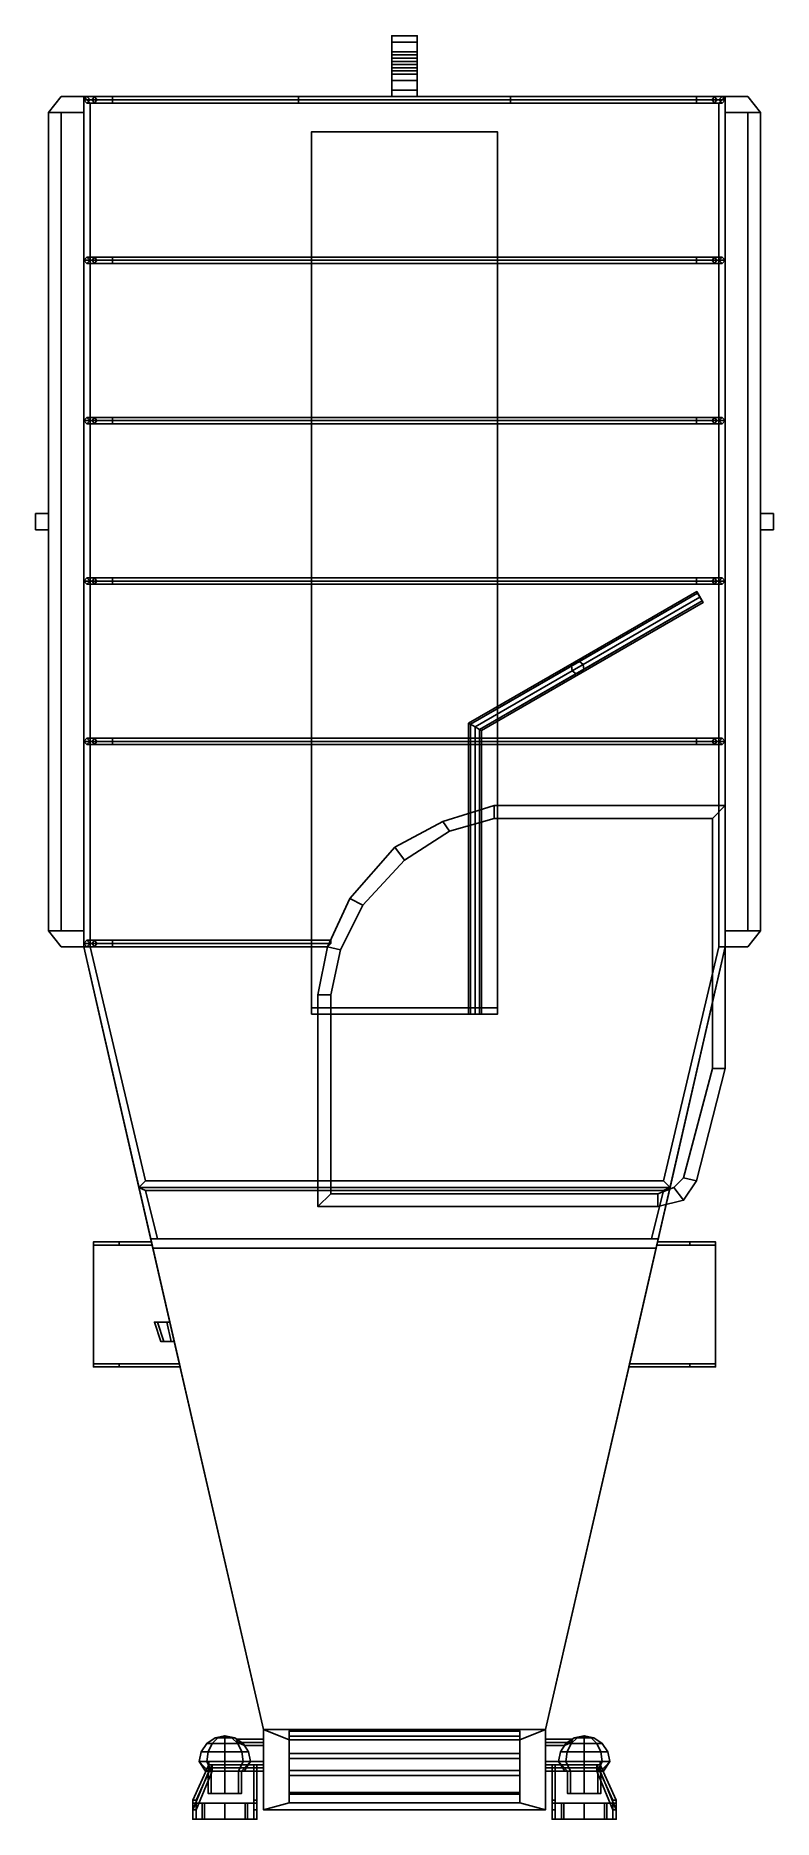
# Model space of a CAD drawing. Extents: x -1.15 to 1.15, y -2.19 to 3.37.
import ezdxf

# ---------------------------------------------------------------- set-up
doc = ezdxf.new("R2010")
doc.units = 0
doc.layers.get('0').update_dxf_attribs({"linetype": 'CONTINUOUS'})

msp = doc.modelspace()

# ---------------------------------------------------------------- linework, layer by layer
for points in [[(0.04, 3.35, 0.78), (0.04, 3.37, 0.7), (-0.04, 3.37, 0.7), (-0.04, 3.35, 0.78)], [(-0.04, 3.37, 0.7), (-0.04, 3.35, 0.65), (-0.04, 3.31, 0.71), (-0.04, 3.35, 0.78)], [(0.04, 3.37, 0.7), (0.04, 3.35, 0.65), (-0.04, 3.35, 0.65), (-0.04, 3.37, 0.7)], [(0.04, 3.31, 0.71), (0.04, 3.35, 0.65), (-0.04, 3.35, 0.65), (-0.04, 3.31, 0.71)], [(-0.04, 3.35, 0.65), (-0.04, 3.32, 0.62), (-0.04, 3.31, 0.69), (-0.04, 3.31, 0.71)], [(0.04, 3.35, 0.65), (0.04, 3.32, 0.62), (-0.04, 3.32, 0.62), (-0.04, 3.35, 0.65)], [(-0.04, 3.31, 0.71), (-0.04, 3.35, 0.65), (0.04, 3.35, 0.65), (0.04, 3.31, 0.71)], [(-0.04, 3.35, 0.78), (-0.04, 3.31, 0.71), (-0.04, 3.3, 0.72), (-0.04, 3.32, 0.8)], [(0.04, 3.32, 0.8), (0.04, 3.35, 0.78), (-0.04, 3.35, 0.78), (-0.04, 3.32, 0.8)], [(0.04, 3.31, 0.71), (0.04, 3.35, 0.65), (0.04, 3.37, 0.7), (0.04, 3.35, 0.78)], [(0.04, 3.31, 0.69), (0.04, 3.32, 0.62), (0.04, 3.35, 0.65), (0.04, 3.31, 0.71)], [(0.04, 3.3, 0.72), (0.04, 3.31, 0.71), (0.04, 3.35, 0.78), (0.04, 3.32, 0.8)], [(-0.04, 3.32, 0.57), (-0.04, 3.31, 0.55), (-0.04, 3.28, 0.68), (-0.04, 3.3, 0.68)], [(0.04, 3.32, 0.57), (0.04, 3.31, 0.55), (-0.04, 3.31, 0.55), (-0.04, 3.32, 0.57)], [(-0.04, 3.32, 0.62), (-0.04, 3.32, 0.57), (-0.04, 3.3, 0.68), (-0.04, 3.31, 0.69)], [(0.04, 3.32, 0.62), (0.04, 3.32, 0.57), (-0.04, 3.32, 0.57), (-0.04, 3.32, 0.62)], [(-0.04, 3.32, 0.8), (-0.04, 3.3, 0.72), (-0.04, 3.27, 0.72), (-0.04, 3.3, 0.8)], [(0.04, 3.3, 0.8), (0.04, 3.32, 0.8), (-0.04, 3.32, 0.8), (-0.04, 3.3, 0.8)], [(-0.04, 3.31, 0.55), (-0.04, 3.29, 0.55), (-0.04, 3.26, 0.69), (-0.04, 3.28, 0.68)], [(0.04, 3.31, 0.55), (0.04, 3.29, 0.55), (-0.04, 3.29, 0.55), (-0.04, 3.31, 0.55)], [(-0.04, 3.31, 0.69), (-0.04, 3.3, 0.68), (0.04, 3.3, 0.68), (0.04, 3.31, 0.69)], [(-0.04, 3.31, 0.71), (-0.04, 3.31, 0.69), (0.04, 3.31, 0.69), (0.04, 3.31, 0.71)], [(-0.04, 3.3, 0.72), (-0.04, 3.31, 0.71), (0.04, 3.31, 0.71), (0.04, 3.3, 0.72)], [(-0.04, 3.3, 0.68), (-0.04, 3.28, 0.68), (0.04, 3.28, 0.68), (0.04, 3.3, 0.68)], [(-0.04, 3.27, 0.72), (-0.04, 3.3, 0.72), (0.04, 3.3, 0.72), (0.04, 3.27, 0.72)], [(-0.04, 3.27, 0.72), (-0.04, 3.26, 0.74), (-0.04, 3.26, 0.8), (-0.04, 3.3, 0.8)], [(0.04, 3.29, 0.82), (0.04, 3.3, 0.8), (-0.04, 3.3, 0.8), (-0.04, 3.29, 0.82)], [(-0.04, 3.3, 0.8), (-0.04, 3.26, 0.8), (-0.04, 3.27, 0.82), (-0.04, 3.29, 0.82)], [(-0.04, 3.29, 0.82), (-0.04, 3.27, 0.82), (0.04, 3.27, 0.82), (0.04, 3.29, 0.82)], [(-0.04, 3.29, 0.55), (-0.04, 3.25, 0.56), (-0.04, 3.23, 0.58), (-0.04, 3.26, 0.69)], [(0.04, 3.29, 0.55), (0.04, 3.25, 0.56), (-0.04, 3.25, 0.56), (-0.04, 3.29, 0.55)], [(0.04, 3.28, 0.68), (0.04, 3.31, 0.55), (0.04, 3.32, 0.57), (0.04, 3.3, 0.68)], [(0.04, 3.3, 0.68), (0.04, 3.32, 0.57), (0.04, 3.32, 0.62), (0.04, 3.31, 0.69)], [(0.04, 3.27, 0.72), (0.04, 3.3, 0.72), (0.04, 3.32, 0.8), (0.04, 3.3, 0.8)], [(0.04, 3.26, 0.69), (0.04, 3.29, 0.55), (0.04, 3.31, 0.55), (0.04, 3.28, 0.68)], [(0.04, 3.26, 0.8), (0.04, 3.26, 0.74), (0.04, 3.27, 0.72), (0.04, 3.3, 0.8)], [(0.04, 3.27, 0.82), (0.04, 3.26, 0.8), (0.04, 3.3, 0.8), (0.04, 3.29, 0.82)], [(0.04, 3.23, 0.58), (0.04, 3.25, 0.56), (0.04, 3.29, 0.55), (0.04, 3.26, 0.69)], [(-0.04, 3.28, 0.68), (-0.04, 3.26, 0.69), (0.04, 3.26, 0.69), (0.04, 3.28, 0.68)], [(-0.04, 3.27, 0.82), (-0.04, 3.26, 0.8), (0.04, 3.26, 0.8), (0.04, 3.27, 0.82)], [(-0.04, 3.27, 0.72), (-0.04, 3.26, 0.69), (-0.04, 3.25, 0.7), (-0.04, 3.26, 0.74)], [(0.04, 3.27, 0.72), (0.04, 3.26, 0.69), (-0.04, 3.26, 0.69), (-0.04, 3.27, 0.72)], [(-0.04, 3.26, 0.74), (-0.04, 3.23, 0.74), (-0.04, 3.23, 0.8), (-0.04, 3.26, 0.8)], [(0.04, 3.26, 0.74), (0.04, 3.23, 0.74), (-0.04, 3.23, 0.74), (-0.04, 3.26, 0.74)], [(-0.04, 3.26, 0.8), (-0.04, 3.23, 0.8), (0.04, 3.23, 0.8), (0.04, 3.26, 0.8)], [(-0.04, 3.26, 0.69), (-0.04, 3.23, 0.58), (-0.04, 3.23, 0.7), (-0.04, 3.25, 0.7)], [(-0.04, 3.26, 0.74), (-0.04, 3.25, 0.7), (0.04, 3.25, 0.7), (0.04, 3.26, 0.74)], [(-0.04, 3.25, 0.7), (-0.04, 3.23, 0.7), (0.04, 3.23, 0.7), (0.04, 3.25, 0.7)], [(-0.04, 3.23, 0.58), (-0.04, 3.25, 0.56), (0.04, 3.25, 0.56), (0.04, 3.23, 0.58)], [(0.04, 3.23, 0.74), (0.04, 3.23, 0.7), (-0.04, 3.23, 0.7), (-0.04, 3.23, 0.74)], [(-0.04, 3.23, 0.58), (-0.04, 3.2, 0.67), (-0.04, 3.2, 0.75), (-0.04, 3.23, 0.8)], [(0.04, 3.23, 0.58), (0.04, 3.2, 0.67), (-0.04, 3.2, 0.67), (-0.04, 3.23, 0.58)], [(-0.04, 3.23, 0.8), (-0.04, 3.2, 0.75), (0.04, 3.2, 0.75), (0.04, 3.23, 0.8)], [(0.04, 3.25, 0.7), (0.04, 3.26, 0.69), (0.04, 3.27, 0.72), (0.04, 3.26, 0.74)], [(0.04, 3.23, 0.8), (0.04, 3.23, 0.74), (0.04, 3.26, 0.74), (0.04, 3.26, 0.8)], [(0.04, 3.23, 0.7), (0.04, 3.23, 0.58), (0.04, 3.26, 0.69), (0.04, 3.25, 0.7)], [(0.04, 3.2, 0.75), (0.04, 3.2, 0.67), (0.04, 3.23, 0.58), (0.04, 3.23, 0.8)], [(-1.07, 3.18, 1.26), (-1.07, 3.18, 1.05), (-1.11, 3.13, 1.05), (-1.11, 3.13, 1.26)], [(-1, 3.13, 1.26), (-1, 3.18, 1.26), (-1.07, 3.18, 1.26), (-1.11, 3.13, 1.26)], [(-1.11, 3.13, 1.05), (-1.07, 3.18, 1.05), (-1, 3.18, 1.05), (-1, 3.13, 1.05)], [(-1, 3.18, 1.26), (-1, 3.18, 1.05), (-1.07, 3.18, 1.05), (-1.07, 3.18, 1.26)], [(-1, 3.18, 1.85), (-1, 2.9, 1.05), (-1, 0.53, 1.05), (-1, 0.53, 1.85)], [(-1, 3.18, 1.85), (-1, 3.18, 0.59), (-1, 2.9, 1.05), (-1, 3.18, 1.85)], [(-0.33, 3.18, 1.85), (-0.33, 3.18, 0.82), (-1, 3.18, 0.59), (-1, 3.18, 1.85)], [(0.33, 3.18, 0.82), (1, 3.18, 0.59), (-1, 3.18, 0.59), (-0.33, 3.18, 0.82)], [(-0.33, 3.16, 1.85), (-0.33, 3.18, 1.85), (-1, 3.18, 1.85), (-0.98, 3.16, 1.85)], [(-0.98, 3.16, 1.85), (-1, 3.18, 1.85), (-1, 0.53, 1.85), (-0.98, 0.53, 1.85)], [(-1, 3.17, 2.03), (-0.99, 3.18, 2.03), (-0.99, 3.18, 1.85), (-1, 3.17, 1.85)], [(-0.99, 3.18, 2.03), (-1, 3.17, 2.03), (-0.9736, 3.17, 2.0936), (-0.9666, 3.18, 2.0866)], [(-0.99, 3.16, 2.03), (-1, 3.17, 2.03), (-1, 3.17, 1.85), (-0.99, 3.16, 1.85)], [(-1, 3.17, 2.03), (-0.99, 3.16, 2.03), (-0.9666, 3.16, 2.0866), (-0.9736, 3.17, 2.0936)], [(-0.99, 3.18, 2.03), (-0.98, 3.17, 2.03), (-0.98, 3.17, 1.85), (-0.99, 3.18, 1.85)], [(-0.98, 3.17, 2.03), (-0.99, 3.18, 2.03), (-0.9666, 3.18, 2.0866), (-0.9595, 3.17, 2.0795)], [(-0.98, 3.17, 2.03), (-0.99, 3.16, 2.03), (-0.99, 3.16, 1.85), (-0.98, 3.17, 1.85)], [(-0.99, 3.16, 2.03), (-0.98, 3.17, 2.03), (-0.9595, 3.17, 2.0795), (-0.9666, 3.16, 2.0866)], [(-0.9666, 3.18, 2.0866), (-0.9736, 3.17, 2.0936), (-0.91, 3.17, 2.12), (-0.91, 3.18, 2.11)], [(-0.9736, 3.17, 2.0936), (-0.9666, 3.16, 2.0866), (-0.91, 3.16, 2.11), (-0.91, 3.17, 2.12)], [(-0.9595, 3.17, 2.0795), (-0.9666, 3.18, 2.0866), (-0.91, 3.18, 2.11), (-0.91, 3.17, 2.1)], [(-0.9666, 3.16, 2.0866), (-0.9595, 3.17, 2.0795), (-0.91, 3.17, 2.1), (-0.91, 3.16, 2.11)], [(0.91, 3.18, 2.11), (0.91, 3.17, 2.1), (-0.91, 3.17, 2.1), (-0.91, 3.18, 2.11)], [(0.91, 3.17, 2.12), (0.91, 3.18, 2.11), (-0.91, 3.18, 2.11), (-0.91, 3.17, 2.12)], [(0.91, 3.17, 2.1), (0.91, 3.16, 2.11), (-0.91, 3.16, 2.11), (-0.91, 3.17, 2.1)], [(0.91, 3.16, 2.11), (0.91, 3.17, 2.12), (-0.91, 3.17, 2.12), (-0.91, 3.16, 2.11)], [(0.33, 3.16, 0.82), (0.33, 3.18, 0.82), (-0.33, 3.18, 0.82), (-0.33, 3.16, 0.82)], [(-0.33, 3.16, 0.82), (-0.33, 3.18, 0.82), (-0.33, 3.18, 1.85), (-0.33, 3.16, 1.85)], [(-0.04, 3.2, 0.67), (-0.04, 3.18, 0.67), (-0.04, 3.18, 0.75), (-0.04, 3.2, 0.75)], [(0.04, 3.2, 0.67), (0.04, 3.18, 0.67), (-0.04, 3.18, 0.67), (-0.04, 3.2, 0.67)], [(-0.04, 3.2, 0.75), (-0.04, 3.18, 0.75), (0.04, 3.18, 0.75), (0.04, 3.2, 0.75)], [(0.04, 3.18, 0.75), (0.04, 3.18, 0.67), (0.04, 3.2, 0.67), (0.04, 3.2, 0.75)], [(1, 3.18, 1.85), (1, 3.18, 0.59), (0.33, 3.18, 0.82), (0.33, 3.18, 1.85)], [(0.98, 3.16, 1.85), (1, 3.18, 1.85), (0.33, 3.18, 1.85), (0.33, 3.16, 1.85)], [(0.33, 3.16, 1.85), (0.33, 3.18, 1.85), (0.33, 3.18, 0.82), (0.33, 3.16, 0.82)], [(0.9666, 3.18, 2.0866), (0.9595, 3.17, 2.0795), (0.91, 3.17, 2.1), (0.91, 3.18, 2.11)], [(0.9736, 3.17, 2.0936), (0.9666, 3.18, 2.0866), (0.91, 3.18, 2.11), (0.91, 3.17, 2.12)], [(0.9666, 3.16, 2.0866), (0.9736, 3.17, 2.0936), (0.91, 3.17, 2.12), (0.91, 3.16, 2.11)], [(0.9595, 3.17, 2.0795), (0.9666, 3.16, 2.0866), (0.91, 3.16, 2.11), (0.91, 3.17, 2.1)], [(0.99, 3.18, 2.03), (0.98, 3.17, 2.03), (0.9595, 3.17, 2.0795), (0.9666, 3.18, 2.0866)], [(0.98, 3.17, 2.03), (0.99, 3.16, 2.03), (0.9666, 3.16, 2.0866), (0.9595, 3.17, 2.0795)], [(1, 3.17, 2.03), (0.99, 3.18, 2.03), (0.9666, 3.18, 2.0866), (0.9736, 3.17, 2.0936)], [(0.99, 3.16, 2.03), (1, 3.17, 2.03), (0.9736, 3.17, 2.0936), (0.9666, 3.16, 2.0866)], [(0.98, 0.53, 1.85), (1, 0.53, 1.85), (1, 3.18, 1.85), (0.98, 3.16, 1.85)], [(0.98, 3.17, 2.03), (0.99, 3.18, 2.03), (0.99, 3.18, 1.85), (0.98, 3.17, 1.85)], [(0.99, 3.16, 2.03), (0.98, 3.17, 2.03), (0.98, 3.17, 1.85), (0.99, 3.16, 1.85)], [(0.99, 3.18, 2.03), (1, 3.17, 2.03), (1, 3.17, 1.85), (0.99, 3.18, 1.85)], [(1, 3.17, 2.03), (0.99, 3.16, 2.03), (0.99, 3.16, 1.85), (1, 3.17, 1.85)], [(1, 0.53, 1.85), (1, 0.53, 1.05), (1, 2.9, 1.05), (1, 3.18, 1.85)], [(1, 3.18, 1.85), (1, 2.9, 1.05), (1, 3.18, 0.59), (1, 3.18, 1.85)], [(1, 3.18, 1.05), (1, 3.18, 1.26), (1.07, 3.18, 1.26), (1.07, 3.18, 1.05)], [(1.11, 3.13, 1.26), (1.07, 3.18, 1.26), (1, 3.18, 1.26), (1, 3.13, 1.26)], [(1, 3.13, 1.05), (1, 3.18, 1.05), (1.07, 3.18, 1.05), (1.11, 3.13, 1.05)], [(1.07, 3.18, 1.05), (1.07, 3.18, 1.26), (1.11, 3.13, 1.26), (1.11, 3.13, 1.05)], [(-1.11, 0.58, 1.05), (-1.11, 0.58, 1.11), (-1.11, 3.13, 1.11), (-1.11, 3.13, 1.05)], [(-1.11, 3.13, 1.26), (-1.11, 3.13, 1.05), (-1, 3.13, 1.05), (-1, 3.13, 1.26)], [(-1.11, 0.58, 1.2), (-1.11, 0.58, 1.26), (-1.11, 3.13, 1.26), (-1.11, 3.13, 1.2)], [(-1.11, 3.13, 1.26), (-1.11, 0.58, 1.26), (-1.07, 0.58, 1.26), (-1.07, 3.13, 1.26)], [(-1.07, 3.13, 1.2), (-1.07, 0.58, 1.2), (-1.11, 0.58, 1.2), (-1.11, 3.13, 1.2)], [(-1.11, 3.13, 1.11), (-1.11, 0.58, 1.11), (-1.07, 0.58, 1.11), (-1.07, 3.13, 1.11)], [(-1.07, 3.13, 1.05), (-1.07, 0.58, 1.05), (-1.11, 0.58, 1.05), (-1.11, 3.13, 1.05)], [(-1.07, 3.13, 1.11), (-1.07, 0.58, 1.11), (-1.07, 0.58, 1.05), (-1.07, 3.13, 1.05)], [(-1.07, 3.13, 1.26), (-1.07, 0.58, 1.26), (-1.07, 0.58, 1.2), (-1.07, 3.13, 1.2)], [(1.11, 3.13, 1.05), (1.11, 3.13, 1.26), (1, 3.13, 1.26), (1, 3.13, 1.05)], [(1.07, 3.13, 1.2), (1.07, 0.58, 1.2), (1.07, 0.58, 1.26), (1.07, 3.13, 1.26)], [(1.11, 3.13, 1.2), (1.11, 0.58, 1.2), (1.07, 0.58, 1.2), (1.07, 3.13, 1.2)], [(1.07, 3.13, 1.26), (1.07, 0.58, 1.26), (1.11, 0.58, 1.26), (1.11, 3.13, 1.26)], [(1.07, 3.13, 1.05), (1.07, 0.58, 1.05), (1.07, 0.58, 1.11), (1.07, 3.13, 1.11)], [(1.11, 3.13, 1.05), (1.11, 0.58, 1.05), (1.07, 0.58, 1.05), (1.07, 3.13, 1.05)], [(1.07, 3.13, 1.11), (1.07, 0.58, 1.11), (1.11, 0.58, 1.11), (1.11, 3.13, 1.11)], [(1.11, 0.58, 1.26), (1.11, 0.58, 1.2), (1.11, 3.13, 1.2), (1.11, 3.13, 1.26)], [(1.11, 0.58, 1.11), (1.11, 0.58, 1.05), (1.11, 3.13, 1.05), (1.11, 3.13, 1.11)], [(-0.29, 0.34, 0.77), (-0.29, 3.07, 0.77), (0.29, 3.07, 0.77), (0.29, 0.34, 0.77)], [(-0.29, 0.53, 1.05), (-0.29, 2.9, 1.05), (-0.29, 3.07, 0.77), (-0.29, 0.34, 0.77)], [(0.29, 0.34, 0.77), (0.29, 3.07, 0.77), (0.29, 2.9, 1.05), (0.29, 0.53, 1.05)], [(-1, 2.67, 2.03), (-0.99, 2.68, 2.03), (-0.99, 2.68, 1.85), (-1, 2.67, 1.85)], [(-0.99, 2.68, 2.03), (-1, 2.67, 2.03), (-0.9736, 2.67, 2.0936), (-0.9666, 2.68, 2.0866)], [(-0.99, 2.66, 2.03), (-1, 2.67, 2.03), (-1, 2.67, 1.85), (-0.99, 2.66, 1.85)], [(-1, 2.67, 2.03), (-0.99, 2.66, 2.03), (-0.9666, 2.66, 2.0866), (-0.9736, 2.67, 2.0936)], [(-0.99, 2.68, 2.03), (-0.98, 2.67, 2.03), (-0.98, 2.67, 1.85), (-0.99, 2.68, 1.85)], [(-0.98, 2.67, 2.03), (-0.99, 2.68, 2.03), (-0.9666, 2.68, 2.0866), (-0.9595, 2.67, 2.0795)], [(-0.98, 2.67, 2.03), (-0.99, 2.66, 2.03), (-0.99, 2.66, 1.85), (-0.98, 2.67, 1.85)], [(-0.99, 2.66, 2.03), (-0.98, 2.67, 2.03), (-0.9595, 2.67, 2.0795), (-0.9666, 2.66, 2.0866)], [(-0.9666, 2.68, 2.0866), (-0.9736, 2.67, 2.0936), (-0.91, 2.67, 2.12), (-0.91, 2.68, 2.11)], [(-0.9736, 2.67, 2.0936), (-0.9666, 2.66, 2.0866), (-0.91, 2.66, 2.11), (-0.91, 2.67, 2.12)], [(-0.9595, 2.67, 2.0795), (-0.9666, 2.68, 2.0866), (-0.91, 2.68, 2.11), (-0.91, 2.67, 2.1)], [(-0.9666, 2.66, 2.0866), (-0.9595, 2.67, 2.0795), (-0.91, 2.67, 2.1), (-0.91, 2.66, 2.11)], [(0.91, 2.68, 2.11), (0.91, 2.67, 2.1), (-0.91, 2.67, 2.1), (-0.91, 2.68, 2.11)], [(0.91, 2.67, 2.12), (0.91, 2.68, 2.11), (-0.91, 2.68, 2.11), (-0.91, 2.67, 2.12)], [(0.91, 2.67, 2.1), (0.91, 2.66, 2.11), (-0.91, 2.66, 2.11), (-0.91, 2.67, 2.1)], [(0.91, 2.66, 2.11), (0.91, 2.67, 2.12), (-0.91, 2.67, 2.12), (-0.91, 2.66, 2.11)], [(0.9666, 2.68, 2.0866), (0.9595, 2.67, 2.0795), (0.91, 2.67, 2.1), (0.91, 2.68, 2.11)], [(0.9736, 2.67, 2.0936), (0.9666, 2.68, 2.0866), (0.91, 2.68, 2.11), (0.91, 2.67, 2.12)], [(0.9666, 2.66, 2.0866), (0.9736, 2.67, 2.0936), (0.91, 2.67, 2.12), (0.91, 2.66, 2.11)], [(0.9595, 2.67, 2.0795), (0.9666, 2.66, 2.0866), (0.91, 2.66, 2.11), (0.91, 2.67, 2.1)], [(0.99, 2.68, 2.03), (0.98, 2.67, 2.03), (0.9595, 2.67, 2.0795), (0.9666, 2.68, 2.0866)], [(0.98, 2.67, 2.03), (0.99, 2.66, 2.03), (0.9666, 2.66, 2.0866), (0.9595, 2.67, 2.0795)], [(1, 2.67, 2.03), (0.99, 2.68, 2.03), (0.9666, 2.68, 2.0866), (0.9736, 2.67, 2.0936)], [(0.99, 2.66, 2.03), (1, 2.67, 2.03), (0.9736, 2.67, 2.0936), (0.9666, 2.66, 2.0866)], [(0.98, 2.67, 2.03), (0.99, 2.68, 2.03), (0.99, 2.68, 1.85), (0.98, 2.67, 1.85)], [(0.99, 2.66, 2.03), (0.98, 2.67, 2.03), (0.98, 2.67, 1.85), (0.99, 2.66, 1.85)], [(0.99, 2.68, 2.03), (1, 2.67, 2.03), (1, 2.67, 1.85), (0.99, 2.68, 1.85)], [(1, 2.67, 2.03), (0.99, 2.66, 2.03), (0.99, 2.66, 1.85), (1, 2.67, 1.85)], [(-1, 2.17, 2.03), (-0.99, 2.18, 2.03), (-0.99, 2.18, 1.85), (-1, 2.17, 1.85)], [(-0.99, 2.18, 2.03), (-1, 2.17, 2.03), (-0.9736, 2.17, 2.0936), (-0.9666, 2.18, 2.0866)], [(-0.99, 2.16, 2.03), (-1, 2.17, 2.03), (-1, 2.17, 1.85), (-0.99, 2.16, 1.85)], [(-1, 2.17, 2.03), (-0.99, 2.16, 2.03), (-0.9666, 2.16, 2.0866), (-0.9736, 2.17, 2.0936)], [(-0.99, 2.18, 2.03), (-0.98, 2.17, 2.03), (-0.98, 2.17, 1.85), (-0.99, 2.18, 1.85)], [(-0.98, 2.17, 2.03), (-0.99, 2.18, 2.03), (-0.9666, 2.18, 2.0866), (-0.9595, 2.17, 2.0795)], [(-0.98, 2.17, 2.03), (-0.99, 2.16, 2.03), (-0.99, 2.16, 1.85), (-0.98, 2.17, 1.85)], [(-0.99, 2.16, 2.03), (-0.98, 2.17, 2.03), (-0.9595, 2.17, 2.0795), (-0.9666, 2.16, 2.0866)], [(-0.9666, 2.18, 2.0866), (-0.9736, 2.17, 2.0936), (-0.91, 2.17, 2.12), (-0.91, 2.18, 2.11)], [(-0.9736, 2.17, 2.0936), (-0.9666, 2.16, 2.0866), (-0.91, 2.16, 2.11), (-0.91, 2.17, 2.12)], [(-0.9595, 2.17, 2.0795), (-0.9666, 2.18, 2.0866), (-0.91, 2.18, 2.11), (-0.91, 2.17, 2.1)], [(-0.9666, 2.16, 2.0866), (-0.9595, 2.17, 2.0795), (-0.91, 2.17, 2.1), (-0.91, 2.16, 2.11)], [(0.91, 2.17, 2.12), (0.91, 2.18, 2.11), (-0.91, 2.18, 2.11), (-0.91, 2.17, 2.12)], [(0.91, 2.18, 2.11), (0.91, 2.17, 2.1), (-0.91, 2.17, 2.1), (-0.91, 2.18, 2.11)], [(0.91, 2.16, 2.11), (0.91, 2.17, 2.12), (-0.91, 2.17, 2.12), (-0.91, 2.16, 2.11)], [(0.91, 2.17, 2.1), (0.91, 2.16, 2.11), (-0.91, 2.16, 2.11), (-0.91, 2.17, 2.1)], [(0.9736, 2.17, 2.0936), (0.9666, 2.18, 2.0866), (0.91, 2.18, 2.11), (0.91, 2.17, 2.12)], [(0.9666, 2.18, 2.0866), (0.9595, 2.17, 2.0795), (0.91, 2.17, 2.1), (0.91, 2.18, 2.11)], [(0.9595, 2.17, 2.0795), (0.9666, 2.16, 2.0866), (0.91, 2.16, 2.11), (0.91, 2.17, 2.1)], [(0.9666, 2.16, 2.0866), (0.9736, 2.17, 2.0936), (0.91, 2.17, 2.12), (0.91, 2.16, 2.11)], [(0.99, 2.18, 2.03), (0.98, 2.17, 2.03), (0.9595, 2.17, 2.0795), (0.9666, 2.18, 2.0866)], [(0.98, 2.17, 2.03), (0.99, 2.16, 2.03), (0.9666, 2.16, 2.0866), (0.9595, 2.17, 2.0795)], [(1, 2.17, 2.03), (0.99, 2.18, 2.03), (0.9666, 2.18, 2.0866), (0.9736, 2.17, 2.0936)], [(0.99, 2.16, 2.03), (1, 2.17, 2.03), (0.9736, 2.17, 2.0936), (0.9666, 2.16, 2.0866)], [(0.98, 2.17, 2.03), (0.99, 2.18, 2.03), (0.99, 2.18, 1.85), (0.98, 2.17, 1.85)], [(0.99, 2.16, 2.03), (0.98, 2.17, 2.03), (0.98, 2.17, 1.85), (0.99, 2.16, 1.85)], [(0.99, 2.18, 2.03), (1, 2.17, 2.03), (1, 2.17, 1.85), (0.99, 2.18, 1.85)], [(1, 2.17, 2.03), (0.99, 2.16, 2.03), (0.99, 2.16, 1.85), (1, 2.17, 1.85)], [(-1.11, 1.88, 1.26), (-1.11, 1.88, 1.05), (-1.15, 1.88, 1.05), (-1.15, 1.88, 1.26)], [(-1.15, 1.88, 1.26), (-1.15, 1.88, 1.05), (-1.15, 1.83, 1.05), (-1.15, 1.83, 1.26)], [(-1.11, 1.83, 1.26), (-1.11, 1.88, 1.26), (-1.15, 1.88, 1.26), (-1.15, 1.83, 1.26)], [(-1.15, 1.83, 1.05), (-1.15, 1.88, 1.05), (-1.11, 1.88, 1.05), (-1.11, 1.83, 1.05)], [(-1.11, 1.83, 1.11), (-1.11, 1.88, 1.11), (-1.11, 1.88, 1.2), (-1.11, 1.83, 1.2)], [(1.11, 1.83, 1.2), (1.11, 1.88, 1.2), (1.11, 1.88, 1.11), (1.11, 1.83, 1.11)], [(1.11, 1.88, 1.05), (1.11, 1.88, 1.26), (1.15, 1.88, 1.26), (1.15, 1.88, 1.05)], [(1.15, 1.83, 1.26), (1.15, 1.88, 1.26), (1.11, 1.88, 1.26), (1.11, 1.83, 1.26)], [(1.11, 1.83, 1.05), (1.11, 1.88, 1.05), (1.15, 1.88, 1.05), (1.15, 1.83, 1.05)], [(1.15, 1.88, 1.05), (1.15, 1.88, 1.26), (1.15, 1.83, 1.26), (1.15, 1.83, 1.05)], [(-1.15, 1.83, 1.26), (-1.15, 1.83, 1.05), (-1.11, 1.83, 1.05), (-1.11, 1.83, 1.26)], [(1.15, 1.83, 1.05), (1.15, 1.83, 1.26), (1.11, 1.83, 1.26), (1.11, 1.83, 1.05)], [(-1, 1.67, 2.03), (-0.99, 1.68, 2.03), (-0.99, 1.68, 1.85), (-1, 1.67, 1.85)], [(-0.99, 1.68, 2.03), (-1, 1.67, 2.03), (-0.9736, 1.67, 2.0936), (-0.9666, 1.68, 2.0866)], [(-0.99, 1.66, 2.03), (-1, 1.67, 2.03), (-1, 1.67, 1.85), (-0.99, 1.66, 1.85)], [(-1, 1.67, 2.03), (-0.99, 1.66, 2.03), (-0.9666, 1.66, 2.0866), (-0.9736, 1.67, 2.0936)], [(-0.99, 1.68, 2.03), (-0.98, 1.67, 2.03), (-0.98, 1.67, 1.85), (-0.99, 1.68, 1.85)], [(-0.98, 1.67, 2.03), (-0.99, 1.68, 2.03), (-0.9666, 1.68, 2.0866), (-0.9595, 1.67, 2.0795)], [(-0.98, 1.67, 2.03), (-0.99, 1.66, 2.03), (-0.99, 1.66, 1.85), (-0.98, 1.67, 1.85)], [(-0.99, 1.66, 2.03), (-0.98, 1.67, 2.03), (-0.9595, 1.67, 2.0795), (-0.9666, 1.66, 2.0866)], [(-0.9666, 1.68, 2.0866), (-0.9736, 1.67, 2.0936), (-0.91, 1.67, 2.12), (-0.91, 1.68, 2.11)], [(-0.9736, 1.67, 2.0936), (-0.9666, 1.66, 2.0866), (-0.91, 1.66, 2.11), (-0.91, 1.67, 2.12)], [(-0.9595, 1.67, 2.0795), (-0.9666, 1.68, 2.0866), (-0.91, 1.68, 2.11), (-0.91, 1.67, 2.1)], [(-0.9666, 1.66, 2.0866), (-0.9595, 1.67, 2.0795), (-0.91, 1.67, 2.1), (-0.91, 1.66, 2.11)], [(0.91, 1.68, 2.11), (0.91, 1.67, 2.1), (-0.91, 1.67, 2.1), (-0.91, 1.68, 2.11)], [(0.91, 1.67, 2.12), (0.91, 1.68, 2.11), (-0.91, 1.68, 2.11), (-0.91, 1.67, 2.12)], [(0.91, 1.67, 2.1), (0.91, 1.66, 2.11), (-0.91, 1.66, 2.11), (-0.91, 1.67, 2.1)], [(0.91, 1.66, 2.11), (0.91, 1.67, 2.12), (-0.91, 1.67, 2.12), (-0.91, 1.66, 2.11)], [(0.9666, 1.68, 2.0866), (0.9595, 1.67, 2.0795), (0.91, 1.67, 2.1), (0.91, 1.68, 2.11)], [(0.9736, 1.67, 2.0936), (0.9666, 1.68, 2.0866), (0.91, 1.68, 2.11), (0.91, 1.67, 2.12)], [(0.9666, 1.66, 2.0866), (0.9736, 1.67, 2.0936), (0.91, 1.67, 2.12), (0.91, 1.66, 2.11)], [(0.9595, 1.67, 2.0795), (0.9666, 1.66, 2.0866), (0.91, 1.66, 2.11), (0.91, 1.67, 2.1)], [(0.99, 1.68, 2.03), (0.98, 1.67, 2.03), (0.9595, 1.67, 2.0795), (0.9666, 1.68, 2.0866)], [(0.98, 1.67, 2.03), (0.99, 1.66, 2.03), (0.9666, 1.66, 2.0866), (0.9595, 1.67, 2.0795)], [(1, 1.67, 2.03), (0.99, 1.68, 2.03), (0.9666, 1.68, 2.0866), (0.9736, 1.67, 2.0936)], [(0.99, 1.66, 2.03), (1, 1.67, 2.03), (0.9736, 1.67, 2.0936), (0.9666, 1.66, 2.0866)], [(0.98, 1.67, 2.03), (0.99, 1.68, 2.03), (0.99, 1.68, 1.85), (0.98, 1.67, 1.85)], [(0.99, 1.66, 2.03), (0.98, 1.67, 2.03), (0.98, 1.67, 1.85), (0.99, 1.66, 1.85)], [(0.99, 1.68, 2.03), (1, 1.67, 2.03), (1, 1.67, 1.85), (0.99, 1.68, 1.85)], [(1, 1.67, 2.03), (0.99, 1.66, 2.03), (0.99, 1.66, 1.85), (1, 1.67, 1.85)], [(0.914, 1.6322, 0.7141), (0.9111, 1.6373, 0.7), (0.53, 1.4173, 0.7), (0.5207, 1.4052, 0.7141)], [(0.9211, 1.62, 0.72), (0.914, 1.6322, 0.7141), (0.5207, 1.4052, 0.7141), (0.5227, 1.39, 0.72)], [(0.9281, 1.6078, 0.7141), (0.9211, 1.62, 0.72), (0.5227, 1.39, 0.72), (0.5348, 1.3807, 0.7141)], [(0.9111, 1.6373, 0.7), (0.914, 1.6322, 0.6859), (0.5452, 1.4193, 0.6859), (0.53, 1.4173, 0.7)], [(0.914, 1.6322, 0.6859), (0.9211, 1.62, 0.68), (0.5573, 1.41, 0.68), (0.5452, 1.4193, 0.6859)], [(0.9211, 1.62, 0.68), (0.9281, 1.6078, 0.6859), (0.5593, 1.3948, 0.6859), (0.5573, 1.41, 0.68)], [(0.9281, 1.6078, 0.6859), (0.9111, 1.6373, 0.7), (0.914, 1.6322, 0.7141), (0.9311, 1.6027, 0.7)], [(0.9211, 1.62, 0.68), (0.914, 1.6322, 0.6859), (0.9111, 1.6373, 0.7), (0.9281, 1.6078, 0.6859)], [(0.9311, 1.6027, 0.7), (0.914, 1.6322, 0.7141), (0.9211, 1.62, 0.72), (0.9281, 1.6078, 0.7141)], [(0.9311, 1.6027, 0.7), (0.9281, 1.6078, 0.7141), (0.5348, 1.3807, 0.7141), (0.55, 1.3827, 0.7)], [(0.9281, 1.6078, 0.6859), (0.9311, 1.6027, 0.7), (0.55, 1.3827, 0.7), (0.5593, 1.3948, 0.6859)], [(0.53, 1.4173, 0.59), (0.5452, 1.4193, 0.5759), (0.2059, 1.2234, 0.5759), (0.2, 1.2268, 0.59)], [(0.5207, 1.4052, 0.6041), (0.53, 1.4173, 0.59), (0.2, 1.2268, 0.59), (0.2059, 1.2234, 0.6041)], [(0.5452, 1.4193, 0.5759), (0.5573, 1.41, 0.57), (0.22, 1.2152, 0.57), (0.2059, 1.2234, 0.5759)], [(0.5227, 1.39, 0.61), (0.5207, 1.4052, 0.6041), (0.2059, 1.2234, 0.6041), (0.22, 1.2152, 0.61)], [(0.5573, 1.41, 0.57), (0.5593, 1.3948, 0.5759), (0.2341, 1.2071, 0.5759), (0.22, 1.2152, 0.57)], [(0.5348, 1.3807, 0.6041), (0.5227, 1.39, 0.61), (0.22, 1.2152, 0.61), (0.2341, 1.2071, 0.6041)], [(0.5593, 1.3948, 0.5759), (0.55, 1.3827, 0.59), (0.24, 1.2037, 0.59), (0.2341, 1.2071, 0.5759)], [(0.53, 1.4173, 0.59), (0.5207, 1.4052, 0.6041), (0.5207, 1.4052, 0.7141), (0.53, 1.4173, 0.7)], [(0.5207, 1.4052, 0.6041), (0.5227, 1.39, 0.61), (0.5227, 1.39, 0.72), (0.5207, 1.4052, 0.7141)], [(0.5227, 1.39, 0.61), (0.5348, 1.3807, 0.6041), (0.5348, 1.3807, 0.7141), (0.5227, 1.39, 0.72)], [(0.5452, 1.4193, 0.5759), (0.53, 1.4173, 0.59), (0.53, 1.4173, 0.7), (0.5452, 1.4193, 0.6859)], [(0.5573, 1.41, 0.57), (0.5452, 1.4193, 0.5759), (0.5452, 1.4193, 0.6859), (0.5573, 1.41, 0.68)], [(0.55, 1.3827, 0.59), (0.5593, 1.3948, 0.5759), (0.5593, 1.3948, 0.6859), (0.55, 1.3827, 0.7)], [(0.5593, 1.3948, 0.5759), (0.5573, 1.41, 0.57), (0.5573, 1.41, 0.68), (0.5593, 1.3948, 0.6859)], [(0.55, 1.3827, 0.59), (0.5348, 1.3807, 0.6041), (0.2341, 1.2071, 0.6041), (0.24, 1.2037, 0.59)], [(0.5348, 1.3807, 0.6041), (0.55, 1.3827, 0.59), (0.55, 1.3827, 0.7), (0.5348, 1.3807, 0.7141)], [(0.2059, 1.2234, 0.6041), (0.2, 1.2268, 0.59), (0.2, 0.32, 0.59), (0.2059, 0.32, 0.6041)], [(0.2, 1.2268, 0.59), (0.2059, 1.2234, 0.5759), (0.2059, 0.32, 0.5759), (0.2, 0.32, 0.59)], [(0.22, 1.2152, 0.61), (0.2059, 1.2234, 0.6041), (0.2059, 0.32, 0.6041), (0.22, 0.32, 0.61)], [(0.2059, 1.2234, 0.5759), (0.22, 1.2152, 0.57), (0.22, 0.32, 0.57), (0.2059, 0.32, 0.5759)], [(-1, 1.17, 2.03), (-0.99, 1.18, 2.03), (-0.99, 1.18, 1.85), (-1, 1.17, 1.85)], [(-0.99, 1.18, 2.03), (-1, 1.17, 2.03), (-0.9736, 1.17, 2.0936), (-0.9666, 1.18, 2.0866)], [(-0.99, 1.16, 2.03), (-1, 1.17, 2.03), (-1, 1.17, 1.85), (-0.99, 1.16, 1.85)], [(-1, 1.17, 2.03), (-0.99, 1.16, 2.03), (-0.9666, 1.16, 2.0866), (-0.9736, 1.17, 2.0936)], [(-0.99, 1.18, 2.03), (-0.98, 1.17, 2.03), (-0.98, 1.17, 1.85), (-0.99, 1.18, 1.85)], [(-0.98, 1.17, 2.03), (-0.99, 1.18, 2.03), (-0.9666, 1.18, 2.0866), (-0.9595, 1.17, 2.0795)], [(-0.98, 1.17, 2.03), (-0.99, 1.16, 2.03), (-0.99, 1.16, 1.85), (-0.98, 1.17, 1.85)], [(-0.99, 1.16, 2.03), (-0.98, 1.17, 2.03), (-0.9595, 1.17, 2.0795), (-0.9666, 1.16, 2.0866)], [(-0.9666, 1.18, 2.0866), (-0.9736, 1.17, 2.0936), (-0.91, 1.17, 2.12), (-0.91, 1.18, 2.11)], [(-0.9736, 1.17, 2.0936), (-0.9666, 1.16, 2.0866), (-0.91, 1.16, 2.11), (-0.91, 1.17, 2.12)], [(-0.9595, 1.17, 2.0795), (-0.9666, 1.18, 2.0866), (-0.91, 1.18, 2.11), (-0.91, 1.17, 2.1)], [(-0.9666, 1.16, 2.0866), (-0.9595, 1.17, 2.0795), (-0.91, 1.17, 2.1), (-0.91, 1.16, 2.11)], [(0.91, 1.17, 2.12), (0.91, 1.18, 2.11), (-0.91, 1.18, 2.11), (-0.91, 1.17, 2.12)], [(0.91, 1.18, 2.11), (0.91, 1.17, 2.1), (-0.91, 1.17, 2.1), (-0.91, 1.18, 2.11)], [(0.91, 1.16, 2.11), (0.91, 1.17, 2.12), (-0.91, 1.17, 2.12), (-0.91, 1.16, 2.11)], [(0.91, 1.17, 2.1), (0.91, 1.16, 2.11), (-0.91, 1.16, 2.11), (-0.91, 1.17, 2.1)], [(0.2341, 1.2071, 0.6041), (0.22, 1.2152, 0.61), (0.22, 0.32, 0.61), (0.2341, 0.32, 0.6041)], [(0.22, 1.2152, 0.57), (0.2341, 1.2071, 0.5759), (0.2341, 0.32, 0.5759), (0.22, 0.32, 0.57)], [(0.24, 1.2037, 0.59), (0.2341, 1.2071, 0.6041), (0.2341, 0.32, 0.6041), (0.24, 0.32, 0.59)], [(0.2341, 1.2071, 0.5759), (0.24, 1.2037, 0.59), (0.24, 0.32, 0.59), (0.2341, 0.32, 0.5759)], [(0.9736, 1.17, 2.0936), (0.9666, 1.18, 2.0866), (0.91, 1.18, 2.11), (0.91, 1.17, 2.12)], [(0.9666, 1.18, 2.0866), (0.9595, 1.17, 2.0795), (0.91, 1.17, 2.1), (0.91, 1.18, 2.11)], [(0.9595, 1.17, 2.0795), (0.9666, 1.16, 2.0866), (0.91, 1.16, 2.11), (0.91, 1.17, 2.1)], [(0.9666, 1.16, 2.0866), (0.9736, 1.17, 2.0936), (0.91, 1.17, 2.12), (0.91, 1.16, 2.11)], [(0.99, 1.18, 2.03), (0.98, 1.17, 2.03), (0.9595, 1.17, 2.0795), (0.9666, 1.18, 2.0866)], [(0.98, 1.17, 2.03), (0.99, 1.16, 2.03), (0.9666, 1.16, 2.0866), (0.9595, 1.17, 2.0795)], [(1, 1.17, 2.03), (0.99, 1.18, 2.03), (0.9666, 1.18, 2.0866), (0.9736, 1.17, 2.0936)], [(0.99, 1.16, 2.03), (1, 1.17, 2.03), (0.9736, 1.17, 2.0936), (0.9666, 1.16, 2.0866)], [(0.98, 1.17, 2.03), (0.99, 1.18, 2.03), (0.99, 1.18, 1.85), (0.98, 1.17, 1.85)], [(0.99, 1.16, 2.03), (0.98, 1.17, 2.03), (0.98, 1.17, 1.85), (0.99, 1.16, 1.85)], [(0.99, 1.18, 2.03), (1, 1.17, 2.03), (1, 1.17, 1.85), (0.99, 1.18, 1.85)], [(1, 1.17, 2.03), (0.99, 1.16, 2.03), (0.99, 1.16, 1.85), (1, 1.17, 1.85)], [(0.28, 0.97, 2.27), (0.28, 0.97, 1.85), (0.12, 0.92, 1.85), (0.12, 0.92, 2.27)], [(0.28, 0.93, 2.27), (0.28, 0.97, 2.27), (0.12, 0.92, 2.27), (0.14, 0.89, 2.27)], [(1, 0.97, 2.27), (1, 0.97, 1.85), (0.28, 0.97, 1.85), (0.28, 0.97, 2.27)], [(0.96, 0.93, 2.27), (1, 0.97, 2.27), (0.28, 0.97, 2.27), (0.28, 0.93, 2.27)], [(0.96, 0.15, 2.27), (1, 0.15, 2.27), (1, 0.97, 2.27), (0.96, 0.93, 2.27)], [(1, 0.15, 2.27), (1, 0.15, 1.85), (1, 0.97, 1.85), (1, 0.97, 2.27)], [(0.12, 0.92, 2.27), (0.12, 0.92, 1.85), (-0.03, 0.84, 1.85), (-0.03, 0.84, 2.27)], [(0.14, 0.89, 2.27), (0.12, 0.92, 2.27), (-0.03, 0.84, 2.27), (0, 0.8, 2.27)], [(0, 0.8, 2.27), (0, 0.8, 1.85), (0.14, 0.89, 1.85), (0.14, 0.89, 2.27)], [(0.14, 0.89, 2.27), (0.14, 0.89, 1.85), (0.28, 0.93, 1.85), (0.28, 0.93, 2.27)], [(0.28, 0.93, 2.27), (0.28, 0.93, 1.85), (0.96, 0.93, 1.85), (0.96, 0.93, 2.27)], [(0.96, 0.93, 2.27), (0.96, 0.93, 1.85), (0.96, 0.15, 1.85), (0.96, 0.15, 2.27)], [(-0.03, 0.84, 2.27), (-0.03, 0.84, 1.85), (-0.17, 0.68, 1.85), (-0.17, 0.68, 2.27)], [(0, 0.8, 2.27), (-0.03, 0.84, 2.27), (-0.17, 0.68, 2.27), (-0.13, 0.66, 2.27)], [(-0.13, 0.66, 2.27), (-0.13, 0.66, 1.85), (0, 0.8, 1.85), (0, 0.8, 2.27)], [(-0.17, 0.68, 2.27), (-0.17, 0.68, 1.85), (-0.24, 0.53, 1.85), (-0.24, 0.53, 2.27)], [(-0.13, 0.66, 2.27), (-0.17, 0.68, 2.27), (-0.24, 0.53, 2.27), (-0.2, 0.52, 2.27)], [(-0.2, 0.52, 2.27), (-0.2, 0.52, 1.85), (-0.13, 0.66, 1.85), (-0.13, 0.66, 2.27)], [(-1.07, 0.53, 1.05), (-1.07, 0.53, 1.26), (-1.11, 0.58, 1.26), (-1.11, 0.58, 1.05)], [(-1.11, 0.58, 1.05), (-1.11, 0.58, 1.26), (-1, 0.58, 1.26), (-1, 0.58, 1.05)], [(-1.11, 0.58, 1.26), (-1.07, 0.53, 1.26), (-1, 0.53, 1.26), (-1, 0.58, 1.26)], [(-1, 0.58, 1.05), (-1, 0.53, 1.05), (-1.07, 0.53, 1.05), (-1.11, 0.58, 1.05)], [(1, 0.58, 1.26), (1, 0.53, 1.26), (1.07, 0.53, 1.26), (1.11, 0.58, 1.26)], [(1.11, 0.58, 1.26), (1.11, 0.58, 1.05), (1, 0.58, 1.05), (1, 0.58, 1.26)], [(1.11, 0.58, 1.05), (1.07, 0.53, 1.05), (1, 0.53, 1.05), (1, 0.58, 1.05)], [(1.07, 0.53, 1.26), (1.07, 0.53, 1.05), (1.11, 0.58, 1.05), (1.11, 0.58, 1.26)], [(-1, 0.53, 1.05), (-1, 0.53, 1.26), (-1.07, 0.53, 1.26), (-1.07, 0.53, 1.05)], [(-0.99, 0.55, 2.03), (-1, 0.54, 2.03), (-0.9736, 0.54, 2.0936), (-0.9666, 0.55, 2.0866)], [(-1, 0.54, 2.03), (-0.99, 0.55, 2.03), (-0.99, 0.55, 1.85), (-1, 0.54, 1.85)], [(-1, 0.54, 2.03), (-0.99, 0.53, 2.03), (-0.9666, 0.53, 2.0866), (-0.9736, 0.54, 2.0936)], [(-0.99, 0.53, 2.03), (-1, 0.54, 2.03), (-1, 0.54, 1.85), (-0.99, 0.53, 1.85)], [(-0.7177, -0.7, 0.51), (-0.6213, -1.12, 0.89), (-0.7911, -0.38, 1.53), (-1, 0.53, 1.85)], [(-0.9707, 0.4024, 1.05), (-0.7177, -0.7, 0.51), (-1, 0.53, 1.85), (-0.9707, 0.4024, 1.05)], [(-1, 0.53, 1.05), (-0.9707, 0.4024, 1.05), (-1, 0.53, 1.85), (-1, 0.53, 1.05)], [(-1, 0.53, 1.85), (-1, 0.53, 1.85), (-0.7911, -0.38, 1.53), (-0.8279, -0.22, 1.85)], [(-0.98, 0.53, 1.85), (-1, 0.53, 1.85), (-0.8279, -0.22, 1.85), (-0.8079, -0.2, 1.85)], [(-0.98, 0.54, 2.03), (-0.99, 0.55, 2.03), (-0.9666, 0.55, 2.0866), (-0.9595, 0.54, 2.0795)], [(-0.99, 0.55, 2.03), (-0.98, 0.54, 2.03), (-0.98, 0.54, 1.85), (-0.99, 0.55, 1.85)], [(-0.99, 0.53, 2.03), (-0.98, 0.54, 2.03), (-0.9595, 0.54, 2.0795), (-0.9666, 0.53, 2.0866)], [(-0.98, 0.54, 2.03), (-0.99, 0.53, 2.03), (-0.99, 0.53, 1.85), (-0.98, 0.54, 1.85)], [(-0.9666, 0.55, 2.0866), (-0.9736, 0.54, 2.0936), (-0.91, 0.54, 2.12), (-0.91, 0.55, 2.11)], [(-0.9736, 0.54, 2.0936), (-0.9666, 0.53, 2.0866), (-0.91, 0.53, 2.11), (-0.91, 0.54, 2.12)], [(-0.9595, 0.54, 2.0795), (-0.9666, 0.55, 2.0866), (-0.91, 0.55, 2.11), (-0.91, 0.54, 2.1)], [(-0.9666, 0.53, 2.0866), (-0.9595, 0.54, 2.0795), (-0.91, 0.54, 2.1), (-0.91, 0.53, 2.11)], [(-0.23, 0.54, 2.12), (-0.23, 0.55, 2.11), (-0.91, 0.55, 2.11), (-0.91, 0.54, 2.12)], [(-0.23, 0.55, 2.11), (-0.23, 0.54, 2.1), (-0.91, 0.54, 2.1), (-0.91, 0.55, 2.11)], [(-0.24, 0.53, 2.11), (-0.23, 0.54, 2.12), (-0.91, 0.54, 2.12), (-0.91, 0.53, 2.11)], [(-0.23, 0.54, 2.1), (-0.24, 0.53, 2.11), (-0.91, 0.53, 2.11), (-0.91, 0.54, 2.1)], [(-0.24, 0.53, 2.27), (-0.24, 0.53, 1.85), (-0.27, 0.38, 1.85), (-0.27, 0.38, 2.27)], [(-0.2, 0.52, 2.27), (-0.24, 0.53, 2.27), (-0.27, 0.38, 2.27), (-0.23, 0.38, 2.27)], [(-0.23, 0.38, 2.27), (-0.23, 0.38, 1.85), (-0.2, 0.52, 1.85), (-0.2, 0.52, 2.27)], [(0.7911, -0.38, 1.53), (0.8784, 0, 0.77), (1, 0.53, 1.05), (1, 0.53, 1.85)], [(0.8279, -0.22, 1.85), (0.7911, -0.38, 1.53), (1, 0.53, 1.85)], [(0.8079, -0.2, 1.85), (0.8279, -0.22, 1.85), (1, 0.53, 1.85), (0.98, 0.53, 1.85)], [(1, 0.53, 1.05), (0.8784, 0, 0.77), (0.9518, 0.32, 0.74), (1, 0.53, 1.05)], [(1, 0.53, 1.26), (1, 0.53, 1.05), (1.07, 0.53, 1.05), (1.07, 0.53, 1.26)], [(-0.9518, 0.32, 0.74), (-0.7177, -0.7, 0.51), (-0.9707, 0.4024, 1.05), (-0.9518, 0.32, 0.74)], [(-0.29, 0.32, 0.74), (-0.29, 0.34, 0.77), (0.29, 0.34, 0.77), (0.29, 0.32, 0.74)], [(-0.27, 0.38, 2.27), (-0.27, 0.38, 1.85), (-0.27, -0.28, 1.85), (-0.27, -0.28, 2.27)], [(-0.23, 0.38, 2.27), (-0.27, 0.38, 2.27), (-0.27, -0.28, 2.27), (-0.23, -0.24, 2.27)], [(-0.23, -0.24, 2.27), (-0.23, -0.24, 1.85), (-0.23, 0.38, 1.85), (-0.23, 0.38, 2.27)], [(-0.9518, 0.32, 0.51), (-0.7177, -0.7, 0.51), (-0.9518, 0.32, 0.74), (-0.9518, 0.32, 0.51)], [(0.8784, 0, 0.77), (0.8784, 0, 0.51), (0.9518, 0.32, 0.51), (0.9518, 0.32, 0.74)], [(0.96, 0.15, 2.27), (0.96, 0.15, 1.85), (0.87, -0.19, 1.85), (0.87, -0.19, 2.27)], [(0.87, -0.19, 2.27), (0.91, -0.2, 2.27), (1, 0.15, 2.27), (0.96, 0.15, 2.27)], [(0.91, -0.2, 2.27), (0.91, -0.2, 1.85), (1, 0.15, 1.85), (1, 0.15, 2.27)], [(0.7843, -0.41, 1.53), (0.7177, -0.7, 0.77), (0.8784, 0, 0.77), (0.7911, -0.38, 1.53)], [(-0.8079, -0.2, 1.85), (-0.8279, -0.22, 1.85), (0.8279, -0.22, 1.85), (0.8079, -0.2, 1.85)], [(-0.8279, -0.22, 1.85), (-0.8075, -0.23, 1.83), (0.8075, -0.23, 1.83), (0.8279, -0.22, 1.85)], [(-0.8279, -0.22, 1.85), (-0.7911, -0.38, 1.53), (-0.77, -0.38, 1.53), (-0.8075, -0.23, 1.83)], [(0.8075, -0.23, 1.83), (0.77, -0.38, 1.53), (0.7911, -0.38, 1.53), (0.8279, -0.22, 1.85)], [(0.84, -0.22, 2.27), (0.84, -0.22, 1.85), (0.79, -0.24, 1.85), (0.79, -0.24, 2.27)], [(0.79, -0.24, 2.27), (0.79, -0.28, 2.27), (0.87, -0.26, 2.27), (0.84, -0.22, 2.27)], [(0.87, -0.19, 2.27), (0.87, -0.19, 1.85), (0.84, -0.22, 1.85), (0.84, -0.22, 2.27)], [(0.84, -0.22, 2.27), (0.87, -0.26, 2.27), (0.91, -0.2, 2.27), (0.87, -0.19, 2.27)], [(0.87, -0.26, 2.27), (0.87, -0.26, 1.85), (0.91, -0.2, 1.85), (0.91, -0.2, 2.27)], [(-0.23, -0.24, 2.27), (-0.27, -0.28, 2.27), (0.79, -0.28, 2.27), (0.79, -0.24, 2.27)], [(0.79, -0.24, 2.27), (0.79, -0.24, 1.85), (-0.23, -0.24, 1.85), (-0.23, -0.24, 2.27)], [(0.79, -0.28, 2.27), (0.79, -0.28, 1.85), (0.87, -0.26, 1.85), (0.87, -0.26, 2.27)], [(-0.27, -0.28, 2.27), (-0.27, -0.28, 1.85), (0.79, -0.28, 1.85), (0.79, -0.28, 2.27)], [(-0.7911, -0.38, 1.53), (-0.7843, -0.41, 1.53), (0.7843, -0.41, 1.53), (0.7911, -0.38, 1.53)], [(-0.6213, -1.12, 0.89), (-0.6213, -1.12, 0.89), (-0.7843, -0.41, 1.53), (-0.7911, -0.38, 1.53)], [(-0.7889, -0.39, 1.05), (-0.6993, -0.78, 1.05), (-0.97, -0.78, 1.05), (-0.97, -0.39, 1.05)], [(-0.97, -0.78, 1.05), (-0.97, -0.77, 1.07), (-0.97, -0.4, 1.07), (-0.97, -0.39, 1.05)], [(-0.97, -0.39, 1.05), (-0.97, -0.4, 1.07), (-0.97, -0.4, 1.14), (-0.97, -0.39, 1.14)], [(-0.97, -0.39, 1.14), (-0.97, -0.4, 1.14), (-0.89, -0.4, 1.21), (-0.89, -0.39, 1.21)], [(-0.7889, -0.39, 1.21), (-0.7889, -0.39, 1.05), (-0.97, -0.39, 1.05), (-0.97, -0.39, 1.14)], [(-0.7889, -0.39, 1.21), (-0.7889, -0.39, 1.21), (-0.97, -0.39, 1.14), (-0.89, -0.39, 1.21)], [(-0.97, -0.4, 1.07), (-0.97, -0.77, 1.07), (-0.7014, -0.77, 1.07), (-0.7866, -0.4, 1.07)], [(-0.97, -0.4, 1.14), (-0.97, -0.4, 1.07), (-0.7866, -0.4, 1.07), (-0.7866, -0.4, 1.21)], [(-0.89, -0.4, 1.21), (-0.97, -0.4, 1.14), (-0.7866, -0.4, 1.21)], [(-0.89, -0.39, 1.21), (-0.89, -0.4, 1.21), (-0.7866, -0.4, 1.21), (-0.7889, -0.39, 1.21)], [(-0.6213, -1.12, 0.89), (-0.44, -1.91, 0.89), (-0.44, -1.91, 1.36), (-0.7843, -0.41, 1.53)], [(-0.7843, -0.41, 1.53), (-0.44, -1.91, 1.36), (0.44, -1.91, 1.36), (0.7843, -0.41, 1.53)], [(0.44, -1.91, 1.36), (0.44, -1.91, 0.89), (0.6213, -1.12, 0.89), (0.7843, -0.41, 1.53)], [(0.7843, -0.41, 1.53), (0.6213, -1.12, 0.89), (0.7177, -0.7, 0.77), (0.7843, -0.41, 1.53)], [(0.97, -0.39, 1.05), (0.97, -0.78, 1.05), (0.6993, -0.78, 1.05), (0.7889, -0.39, 1.05)], [(0.7863, -0.4, 1.07), (0.7016, -0.77, 1.07), (0.97, -0.77, 1.07), (0.97, -0.4, 1.07)], [(0.7863, -0.4, 1.07), (0.7863, -0.4, 1.07), (0.97, -0.4, 1.07), (0.97, -0.4, 1.14)], [(0.7866, -0.4, 1.21), (0.7863, -0.4, 1.07), (0.97, -0.4, 1.14), (0.89, -0.4, 1.21)], [(0.89, -0.4, 1.21), (0.89, -0.39, 1.21), (0.7889, -0.39, 1.21), (0.7866, -0.4, 1.21)], [(0.97, -0.39, 1.14), (0.97, -0.39, 1.05), (0.7889, -0.39, 1.05)], [(0.89, -0.39, 1.21), (0.97, -0.39, 1.14), (0.7889, -0.39, 1.05), (0.7889, -0.39, 1.21)], [(0.97, -0.4, 1.14), (0.97, -0.39, 1.14), (0.89, -0.39, 1.21), (0.89, -0.4, 1.21)], [(0.97, -0.77, 1.07), (0.97, -0.78, 1.05), (0.97, -0.39, 1.05), (0.97, -0.4, 1.07)], [(0.97, -0.4, 1.07), (0.97, -0.39, 1.05), (0.97, -0.39, 1.14), (0.97, -0.4, 1.14)], [(-0.78, -0.64, 0.61), (-0.76, -0.7, 0.61), (-0.76, -0.7, 0.83), (-0.78, -0.64, 0.83)], [(-0.77, -0.64, 0.82), (-0.77, -0.64, 0.62), (-0.78, -0.64, 0.61), (-0.78, -0.64, 0.83)], [(-0.76, -0.7, 0.83), (-0.7277, -0.7, 0.83), (-0.7415, -0.64, 0.83), (-0.78, -0.64, 0.83)], [(-0.78, -0.64, 0.83), (-0.7415, -0.64, 0.83), (-0.7315, -0.64, 0.82), (-0.77, -0.64, 0.82)], [(-0.77, -0.64, 0.62), (-0.7315, -0.64, 0.62), (-0.7415, -0.64, 0.61), (-0.78, -0.64, 0.61)], [(-0.7415, -0.64, 0.61), (-0.7277, -0.7, 0.61), (-0.76, -0.7, 0.61), (-0.78, -0.64, 0.61)], [(-0.75, -0.7, 0.82), (-0.75, -0.7, 0.62), (-0.77, -0.64, 0.62), (-0.77, -0.64, 0.82)], [(-0.7315, -0.64, 0.82), (-0.7177, -0.7, 0.82), (-0.75, -0.7, 0.82), (-0.77, -0.64, 0.82)], [(-0.75, -0.7, 0.62), (-0.7177, -0.7, 0.62), (-0.7315, -0.64, 0.62), (-0.77, -0.64, 0.62)], [(-0.7277, -0.7, 0.87), (-0.7177, -0.7, 0.87), (-0.7315, -0.64, 0.87), (-0.7415, -0.64, 0.87)], [(-0.7415, -0.64, 0.87), (-0.7315, -0.64, 0.87), (-0.7315, -0.64, 0.82), (-0.7415, -0.64, 0.83)], [(-0.7415, -0.64, 0.83), (-0.7277, -0.7, 0.83), (-0.7277, -0.7, 0.87), (-0.7415, -0.64, 0.87)], [(-0.7415, -0.64, 0.57), (-0.7277, -0.7, 0.57), (-0.7277, -0.7, 0.61), (-0.7415, -0.64, 0.61)], [(-0.7415, -0.64, 0.61), (-0.7315, -0.64, 0.62), (-0.7315, -0.64, 0.57), (-0.7415, -0.64, 0.57)], [(-0.7315, -0.64, 0.57), (-0.7177, -0.7, 0.57), (-0.7277, -0.7, 0.57), (-0.7415, -0.64, 0.57)], [(-0.76, -0.7, 0.83), (-0.76, -0.7, 0.61), (-0.75, -0.7, 0.62), (-0.75, -0.7, 0.82)], [(-0.75, -0.7, 0.82), (-0.7177, -0.7, 0.82), (-0.7277, -0.7, 0.83), (-0.76, -0.7, 0.83)], [(-0.76, -0.7, 0.61), (-0.7277, -0.7, 0.61), (-0.7177, -0.7, 0.62), (-0.75, -0.7, 0.62)], [(-0.7277, -0.7, 0.83), (-0.7177, -0.7, 0.82), (-0.7177, -0.7, 0.87), (-0.7277, -0.7, 0.87)], [(-0.7277, -0.7, 0.57), (-0.7177, -0.7, 0.57), (-0.7177, -0.7, 0.62), (-0.7277, -0.7, 0.61)], [(0.7177, -0.7, 0.77), (0.6213, -1.12, 0.89), (0.7177, -0.7, 0.51), (0.7177, -0.7, 0.77)], [(-0.97, -0.77, 1.07), (-0.97, -0.78, 1.05), (-0.97, -0.78, 1.14), (-0.97, -0.77, 1.14)], [(-0.7014, -0.77, 1.07), (-0.7014, -0.77, 1.07), (-0.97, -0.77, 1.07), (-0.97, -0.77, 1.14)], [(-0.7016, -0.77, 1.21), (-0.7014, -0.77, 1.07), (-0.97, -0.77, 1.14), (-0.89, -0.77, 1.21)], [(-0.97, -0.77, 1.14), (-0.97, -0.78, 1.14), (-0.89, -0.78, 1.21), (-0.89, -0.77, 1.21)], [(-0.89, -0.77, 1.21), (-0.89, -0.78, 1.21), (-0.6993, -0.78, 1.21), (-0.7016, -0.77, 1.21)], [(0.89, -0.78, 1.21), (0.89, -0.77, 1.21), (0.7016, -0.77, 1.21), (0.6993, -0.78, 1.21)], [(0.97, -0.77, 1.14), (0.97, -0.77, 1.07), (0.7016, -0.77, 1.07)], [(0.89, -0.77, 1.21), (0.97, -0.77, 1.14), (0.7016, -0.77, 1.07), (0.7016, -0.77, 1.21)], [(0.97, -0.78, 1.14), (0.97, -0.77, 1.14), (0.89, -0.77, 1.21), (0.89, -0.78, 1.21)], [(0.97, -0.78, 1.05), (0.97, -0.77, 1.07), (0.97, -0.77, 1.14), (0.97, -0.78, 1.14)], [(-0.97, -0.78, 1.14), (-0.97, -0.78, 1.05), (-0.6993, -0.78, 1.05)], [(-0.89, -0.78, 1.21), (-0.97, -0.78, 1.14), (-0.6993, -0.78, 1.05), (-0.6993, -0.78, 1.21)], [(0.6993, -0.78, 1.05), (0.6993, -0.78, 1.05), (0.97, -0.78, 1.05), (0.97, -0.78, 1.14)], [(0.6993, -0.78, 1.21), (0.6993, -0.78, 1.05), (0.97, -0.78, 1.14), (0.89, -0.78, 1.21)], [(-0.5816, -1.9361, 1.2284), (-0.6, -1.9534, 1.21), (-0.6166, -1.9534, 1.25), (-0.5906, -1.9361, 1.25)], [(-0.5906, -1.9361, 1.25), (-0.6166, -1.9534, 1.25), (-0.6, -1.9534, 1.29), (-0.5816, -1.9361, 1.2716)], [(-0.56, -1.9361, 1.2194), (-0.56, -1.9534, 1.1934), (-0.6, -1.9534, 1.21), (-0.5816, -1.9361, 1.2284)], [(-0.5816, -1.9361, 1.2716), (-0.6, -1.9534, 1.29), (-0.56, -1.9534, 1.3066), (-0.56, -1.9361, 1.2806)], [(-0.56, -1.93, 1.25), (-0.5816, -1.9361, 1.2284), (-0.5906, -1.9361, 1.25), (-0.56, -1.93, 1.25)], [(-0.56, -1.93, 1.25), (-0.5906, -1.9361, 1.25), (-0.5816, -1.9361, 1.2716), (-0.56, -1.93, 1.25)], [(-0.56, -1.93, 1.25), (-0.56, -1.9361, 1.2194), (-0.5816, -1.9361, 1.2284), (-0.56, -1.93, 1.25)], [(-0.56, -1.93, 1.25), (-0.5816, -1.9361, 1.2716), (-0.56, -1.9361, 1.2806), (-0.56, -1.93, 1.25)], [(-0.56, -1.93, 1.25), (-0.5294, -1.9361, 1.25), (-0.5384, -1.9361, 1.2284), (-0.56, -1.93, 1.25)], [(-0.56, -1.93, 1.25), (-0.5384, -1.9361, 1.2284), (-0.56, -1.9361, 1.2194), (-0.56, -1.93, 1.25)], [(-0.56, -1.93, 1.25), (-0.56, -1.9361, 1.2806), (-0.5384, -1.9361, 1.2716), (-0.56, -1.93, 1.25)], [(-0.56, -1.93, 1.25), (-0.5384, -1.9361, 1.2716), (-0.5294, -1.9361, 1.25), (-0.56, -1.93, 1.25)], [(-0.5384, -1.9361, 1.2284), (-0.52, -1.9534, 1.21), (-0.56, -1.9534, 1.1934), (-0.56, -1.9361, 1.2194)], [(-0.56, -1.9361, 1.2806), (-0.56, -1.9534, 1.3066), (-0.52, -1.9534, 1.29), (-0.5384, -1.9361, 1.2716)], [(-0.5294, -1.9361, 1.25), (-0.5034, -1.9534, 1.25), (-0.52, -1.9534, 1.21), (-0.5384, -1.9361, 1.2284)], [(-0.5384, -1.9361, 1.2716), (-0.52, -1.9534, 1.29), (-0.5034, -1.9534, 1.25), (-0.5294, -1.9361, 1.25)], [(-0.44, -1.95, 1.26), (-0.44, -1.94, 1.25), (-0.5235, -1.94, 1.25), (-0.52, -1.95, 1.26)], [(-0.44, -1.94, 1.25), (-0.44, -1.95, 1.24), (-0.52, -1.95, 1.24), (-0.5235, -1.94, 1.25)], [(-0.44, -1.91, 0.89), (-0.44, -1.91, 0.89), (-0.44, -2.16, 0.89), (-0.44, -1.91, 1.36)], [(-0.44, -1.91, 1.36), (-0.36, -1.9419, 1.3), (0.36, -1.9419, 1.3), (0.44, -1.91, 1.36)], [(-0.44, -1.91, 1.36), (-0.44, -2.16, 0.89), (-0.36, -2.1387, 0.93), (-0.36, -1.9419, 1.3)], [(-0.36, -1.9151, 1.3), (-0.36, -1.9419, 1.3), (-0.36, -2.1387, 0.93), (-0.36, -2.1119, 0.93)], [(0.36, -1.9151, 1.3), (0.36, -1.9419, 1.3), (-0.36, -1.9419, 1.3), (-0.36, -1.9151, 1.3)], [(-0.36, -1.9151, 1.3), (-0.36, -2.1119, 0.93), (0.36, -2.1119, 0.93), (0.36, -1.9151, 1.3)], [(-0.36, -1.9311, 1.27), (-0.36, -2.0004, 1.19), (0.36, -2.0004, 1.19), (0.36, -1.9311, 1.27)], [(0.36, -1.9419, 1.3), (0.36, -2.1387, 0.93), (0.44, -2.16, 0.89), (0.44, -1.91, 1.36)], [(0.36, -2.1119, 0.93), (0.36, -2.1387, 0.93), (0.36, -1.9419, 1.3), (0.36, -1.9151, 1.3)], [(0.44, -1.91, 1.36), (0.44, -2.16, 0.89), (0.44, -1.91, 0.89)], [(0.44, -1.95, 1.24), (0.44, -1.94, 1.25), (0.5235, -1.94, 1.25), (0.52, -1.95, 1.24)], [(0.44, -1.94, 1.25), (0.44, -1.95, 1.26), (0.52, -1.95, 1.26), (0.5235, -1.94, 1.25)], [(0.5294, -1.9361, 1.25), (0.5034, -1.9534, 1.25), (0.52, -1.9534, 1.29), (0.5384, -1.9361, 1.2716)], [(0.5384, -1.9361, 1.2284), (0.52, -1.9534, 1.21), (0.5034, -1.9534, 1.25), (0.5294, -1.9361, 1.25)], [(0.5384, -1.9361, 1.2716), (0.52, -1.9534, 1.29), (0.56, -1.9534, 1.3066), (0.56, -1.9361, 1.2806)], [(0.56, -1.9361, 1.2194), (0.56, -1.9534, 1.1934), (0.52, -1.9534, 1.21), (0.5384, -1.9361, 1.2284)], [(0.56, -1.93, 1.25), (0.5294, -1.9361, 1.25), (0.5384, -1.9361, 1.2716), (0.56, -1.93, 1.25)], [(0.56, -1.93, 1.25), (0.5384, -1.9361, 1.2284), (0.5294, -1.9361, 1.25), (0.56, -1.93, 1.25)], [(0.56, -1.93, 1.25), (0.5384, -1.9361, 1.2716), (0.56, -1.9361, 1.2806), (0.56, -1.93, 1.25)], [(0.56, -1.93, 1.25), (0.56, -1.9361, 1.2194), (0.5384, -1.9361, 1.2284), (0.56, -1.93, 1.25)], [(0.56, -1.93, 1.25), (0.56, -1.9361, 1.2806), (0.5816, -1.9361, 1.2716), (0.56, -1.93, 1.25)], [(0.56, -1.93, 1.25), (0.5816, -1.9361, 1.2716), (0.5906, -1.9361, 1.25), (0.56, -1.93, 1.25)], [(0.56, -1.93, 1.25), (0.5906, -1.9361, 1.25), (0.5816, -1.9361, 1.2284), (0.56, -1.93, 1.25)], [(0.56, -1.93, 1.25), (0.5816, -1.9361, 1.2284), (0.56, -1.9361, 1.2194), (0.56, -1.93, 1.25)], [(0.56, -1.9361, 1.2806), (0.56, -1.9534, 1.3066), (0.6, -1.9534, 1.29), (0.5816, -1.9361, 1.2716)], [(0.5816, -1.9361, 1.2284), (0.6, -1.9534, 1.21), (0.56, -1.9534, 1.1934), (0.56, -1.9361, 1.2194)], [(0.5816, -1.9361, 1.2716), (0.6, -1.9534, 1.29), (0.6166, -1.9534, 1.25), (0.5906, -1.9361, 1.25)], [(0.5906, -1.9361, 1.25), (0.6166, -1.9534, 1.25), (0.6, -1.9534, 1.21), (0.5816, -1.9361, 1.2284)], [(-0.6123, -1.9794, 1.1977), (-0.6166, -2.01, 1.1934), (-0.64, -2.01, 1.25), (-0.6339, -1.9794, 1.25)], [(-0.6339, -1.9794, 1.25), (-0.64, -2.01, 1.25), (-0.6166, -2.01, 1.3066), (-0.6123, -1.9794, 1.3023)], [(-0.6, -1.9534, 1.21), (-0.6123, -1.9794, 1.1977), (-0.6339, -1.9794, 1.25), (-0.6166, -1.9534, 1.25)], [(-0.6166, -1.9534, 1.25), (-0.6339, -1.9794, 1.25), (-0.6123, -1.9794, 1.3023), (-0.6, -1.9534, 1.29)], [(-0.56, -1.9794, 1.1761), (-0.56, -2.01, 1.17), (-0.6166, -2.01, 1.1934), (-0.6123, -1.9794, 1.1977)], [(-0.6123, -1.9794, 1.3023), (-0.6166, -2.01, 1.3066), (-0.56, -2.01, 1.33), (-0.56, -1.9794, 1.3239)], [(-0.56, -1.9534, 1.1934), (-0.56, -1.9794, 1.1761), (-0.6123, -1.9794, 1.1977), (-0.6, -1.9534, 1.21)], [(-0.6, -1.9534, 1.29), (-0.6123, -1.9794, 1.3023), (-0.56, -1.9794, 1.3239), (-0.56, -1.9534, 1.3066)], [(-0.52, -1.9534, 1.21), (-0.5077, -1.9794, 1.1977), (-0.56, -1.9794, 1.1761), (-0.56, -1.9534, 1.1934)], [(-0.56, -1.9534, 1.3066), (-0.56, -1.9794, 1.3239), (-0.5077, -1.9794, 1.3023), (-0.52, -1.9534, 1.29)], [(-0.5077, -1.9794, 1.1977), (-0.5034, -2.01, 1.1934), (-0.56, -2.01, 1.17), (-0.56, -1.9794, 1.1761)], [(-0.56, -1.9794, 1.3239), (-0.56, -2.01, 1.33), (-0.5034, -2.01, 1.3066), (-0.5077, -1.9794, 1.3023)], [(-0.44, -1.96, 1.25), (-0.44, -1.95, 1.26), (-0.52, -1.95, 1.26), (-0.499, -1.96, 1.25)], [(-0.44, -1.95, 1.24), (-0.44, -1.96, 1.25), (-0.499, -1.96, 1.25), (-0.52, -1.95, 1.24)], [(-0.5034, -1.9534, 1.25), (-0.4861, -1.9794, 1.25), (-0.5077, -1.9794, 1.1977), (-0.52, -1.9534, 1.21)], [(-0.52, -1.9534, 1.29), (-0.5077, -1.9794, 1.3023), (-0.4861, -1.9794, 1.25), (-0.5034, -1.9534, 1.25)], [(-0.4861, -1.9794, 1.25), (-0.48, -2.01, 1.25), (-0.5034, -2.01, 1.1934), (-0.5077, -1.9794, 1.1977)], [(-0.5077, -1.9794, 1.3023), (-0.5034, -2.01, 1.3066), (-0.48, -2.01, 1.25), (-0.4861, -1.9794, 1.25)], [(-0.36, -1.9843, 1.17), (-0.36, -2.0536, 1.09), (0.36, -2.0536, 1.09), (0.36, -1.9843, 1.17)], [(0.44, -1.96, 1.25), (0.44, -1.95, 1.24), (0.52, -1.95, 1.24), (0.499, -1.96, 1.25)], [(0.44, -1.95, 1.26), (0.44, -1.96, 1.25), (0.499, -1.96, 1.25), (0.52, -1.95, 1.26)], [(0.4861, -1.9794, 1.25), (0.48, -2.01, 1.25), (0.5034, -2.01, 1.3066), (0.5077, -1.9794, 1.3023)], [(0.5077, -1.9794, 1.1977), (0.5034, -2.01, 1.1934), (0.48, -2.01, 1.25), (0.4861, -1.9794, 1.25)], [(0.5034, -1.9534, 1.25), (0.4861, -1.9794, 1.25), (0.5077, -1.9794, 1.3023), (0.52, -1.9534, 1.29)], [(0.52, -1.9534, 1.21), (0.5077, -1.9794, 1.1977), (0.4861, -1.9794, 1.25), (0.5034, -1.9534, 1.25)], [(0.5077, -1.9794, 1.3023), (0.5034, -2.01, 1.3066), (0.56, -2.01, 1.33), (0.56, -1.9794, 1.3239)], [(0.56, -1.9794, 1.1761), (0.56, -2.01, 1.17), (0.5034, -2.01, 1.1934), (0.5077, -1.9794, 1.1977)], [(0.52, -1.9534, 1.29), (0.5077, -1.9794, 1.3023), (0.56, -1.9794, 1.3239), (0.56, -1.9534, 1.3066)], [(0.56, -1.9534, 1.1934), (0.56, -1.9794, 1.1761), (0.5077, -1.9794, 1.1977), (0.52, -1.9534, 1.21)], [(0.56, -1.9534, 1.3066), (0.56, -1.9794, 1.3239), (0.6123, -1.9794, 1.3023), (0.6, -1.9534, 1.29)], [(0.6, -1.9534, 1.21), (0.6123, -1.9794, 1.1977), (0.56, -1.9794, 1.1761), (0.56, -1.9534, 1.1934)], [(0.56, -1.9794, 1.3239), (0.56, -2.01, 1.33), (0.6166, -2.01, 1.3066), (0.6123, -1.9794, 1.3023)], [(0.6123, -1.9794, 1.1977), (0.6166, -2.01, 1.1934), (0.56, -2.01, 1.17), (0.56, -1.9794, 1.1761)], [(0.6, -1.9534, 1.29), (0.6123, -1.9794, 1.3023), (0.6339, -1.9794, 1.25), (0.6166, -1.9534, 1.25)], [(0.6166, -1.9534, 1.25), (0.6339, -1.9794, 1.25), (0.6123, -1.9794, 1.1977), (0.6, -1.9534, 1.21)], [(0.6123, -1.9794, 1.3023), (0.6166, -2.01, 1.3066), (0.64, -2.01, 1.25), (0.6339, -1.9794, 1.25)], [(0.6339, -1.9794, 1.25), (0.64, -2.01, 1.25), (0.6166, -2.01, 1.1934), (0.6123, -1.9794, 1.1977)], [(-0.66, -2.13, 1.23), (-0.61, -2.02, 1.14), (-0.61, -2.04, 1.1), (-0.66, -2.16, 1.2)], [(-0.65, -2.13, 1.23), (-0.6, -2.02, 1.14), (-0.61, -2.02, 1.14), (-0.66, -2.13, 1.23)], [(-0.66, -2.16, 1.2), (-0.61, -2.04, 1.1), (-0.6, -2.04, 1.1), (-0.65, -2.16, 1.2)], [(-0.6, -2.02, 1.14), (-0.65, -2.13, 1.23), (-0.65, -2.16, 1.2), (-0.6, -2.04, 1.1)], [(-0.64, -2.01, 1.25), (-0.6166, -2.01, 1.1934), (-0.6024, -2.04, 1.2076), (-0.62, -2.04, 1.25)], [(-0.6166, -2.01, 1.3066), (-0.64, -2.01, 1.25), (-0.6117, -2.04, 1.27), (-0.6024, -2.04, 1.2924)], [(-0.64, -2.01, 1.25), (-0.64, -2.01, 1.25), (-0.62, -2.04, 1.25), (-0.6117, -2.04, 1.27)], [(-0.5176, -2.04, 1.2076), (-0.5, -2.04, 1.25), (-0.62, -2.04, 1.25), (-0.6024, -2.04, 1.2076)], [(-0.5, -2.04, 1.25), (-0.5083, -2.04, 1.27), (-0.6117, -2.04, 1.27), (-0.62, -2.04, 1.25)], [(-0.6166, -2.01, 1.1934), (-0.56, -2.01, 1.17), (-0.56, -2.04, 1.19), (-0.6024, -2.04, 1.2076)], [(-0.56, -2.01, 1.33), (-0.6166, -2.01, 1.3066), (-0.6024, -2.04, 1.2924), (-0.56, -2.04, 1.31)], [(-0.6024, -2.04, 1.2924), (-0.6117, -2.04, 1.27), (-0.6117, -2.11, 1.27), (-0.6024, -2.11, 1.2924)], [(-0.61, -2.03, 1.1), (-0.61, -2.04, 1.1), (-0.61, -2.02, 1.14), (-0.61, -2.01, 1.13)], [(-0.44, -2.01, 1.13), (-0.44, -2.03, 1.1), (-0.61, -2.03, 1.1), (-0.61, -2.01, 1.13)], [(-0.61, -2.01, 1.13), (-0.61, -2.02, 1.14), (-0.44, -2.02, 1.14), (-0.44, -2.01, 1.13)], [(-0.44, -2.03, 1.1), (-0.44, -2.04, 1.1), (-0.61, -2.04, 1.1), (-0.61, -2.03, 1.1)], [(-0.56, -2.04, 1.19), (-0.5176, -2.04, 1.2076), (-0.6024, -2.04, 1.2076), (-0.56, -2.04, 1.19)], [(-0.56, -2.04, 1.31), (-0.6024, -2.04, 1.2924), (-0.6024, -2.11, 1.2924), (-0.56, -2.11, 1.31)], [(-0.6, -2.02, 1.14), (-0.6, -2.04, 1.1), (-0.44, -2.04, 1.1), (-0.44, -2.02, 1.14)], [(-0.56, -2.01, 1.17), (-0.5034, -2.01, 1.1934), (-0.5176, -2.04, 1.2076), (-0.56, -2.04, 1.19)], [(-0.5034, -2.01, 1.3066), (-0.56, -2.01, 1.33), (-0.56, -2.04, 1.31), (-0.5176, -2.04, 1.2924)], [(-0.5176, -2.04, 1.2924), (-0.56, -2.04, 1.31), (-0.56, -2.11, 1.31), (-0.5176, -2.11, 1.2924)], [(-0.5034, -2.01, 1.1934), (-0.48, -2.01, 1.25), (-0.5, -2.04, 1.25), (-0.5176, -2.04, 1.2076)], [(-0.48, -2.01, 1.25), (-0.5034, -2.01, 1.3066), (-0.5176, -2.04, 1.2924), (-0.5083, -2.04, 1.27)], [(-0.5083, -2.04, 1.27), (-0.5176, -2.04, 1.2924), (-0.5176, -2.11, 1.2924), (-0.5083, -2.11, 1.27)], [(-0.48, -2.01, 1.25), (-0.48, -2.01, 1.25), (-0.5083, -2.04, 1.27), (-0.5, -2.04, 1.25)], [(-0.47, -2.13, 1.23), (-0.47, -2.02, 1.14), (-0.47, -2.04, 1.1), (-0.47, -2.16, 1.2)], [(-0.47, -2.02, 1.14), (-0.47, -2.13, 1.23), (-0.46, -2.13, 1.23), (-0.46, -2.02, 1.14)], [(-0.46, -2.04, 1.1), (-0.46, -2.16, 1.2), (-0.47, -2.16, 1.2), (-0.47, -2.04, 1.1)], [(-0.46, -2.02, 1.14), (-0.46, -2.13, 1.23), (-0.46, -2.16, 1.2), (-0.46, -2.04, 1.1)], [(-0.36, -2.0374, 1.07), (-0.36, -2.1068, 0.99), (0.36, -2.1068, 0.99), (0.36, -2.0374, 1.07)], [(0.61, -2.01, 1.13), (0.61, -2.03, 1.1), (0.44, -2.03, 1.1), (0.44, -2.01, 1.13)], [(0.44, -2.01, 1.13), (0.44, -2.02, 1.14), (0.61, -2.02, 1.14), (0.61, -2.01, 1.13)], [(0.44, -2.02, 1.14), (0.44, -2.04, 1.1), (0.6, -2.04, 1.1), (0.6, -2.02, 1.14)], [(0.61, -2.03, 1.1), (0.61, -2.04, 1.1), (0.44, -2.04, 1.1), (0.44, -2.03, 1.1)], [(0.46, -2.13, 1.23), (0.46, -2.02, 1.14), (0.46, -2.04, 1.1), (0.46, -2.16, 1.2)], [(0.47, -2.13, 1.23), (0.47, -2.02, 1.14), (0.46, -2.02, 1.14), (0.46, -2.13, 1.23)], [(0.46, -2.16, 1.2), (0.46, -2.04, 1.1), (0.47, -2.04, 1.1), (0.47, -2.16, 1.2)], [(0.47, -2.02, 1.14), (0.47, -2.13, 1.23), (0.47, -2.16, 1.2), (0.47, -2.04, 1.1)], [(0.5034, -2.01, 1.3066), (0.48, -2.01, 1.25), (0.5083, -2.04, 1.27), (0.5176, -2.04, 1.2924)], [(0.48, -2.01, 1.25), (0.5034, -2.01, 1.1934), (0.5176, -2.04, 1.2076), (0.5, -2.04, 1.25)], [(0.48, -2.01, 1.25), (0.48, -2.01, 1.25), (0.5, -2.04, 1.25), (0.5083, -2.04, 1.27)], [(0.62, -2.04, 1.25), (0.6117, -2.04, 1.27), (0.5083, -2.04, 1.27), (0.5, -2.04, 1.25)], [(0.6024, -2.04, 1.2076), (0.62, -2.04, 1.25), (0.5, -2.04, 1.25), (0.5176, -2.04, 1.2076)], [(0.56, -2.01, 1.33), (0.5034, -2.01, 1.3066), (0.5176, -2.04, 1.2924), (0.56, -2.04, 1.31)], [(0.5034, -2.01, 1.1934), (0.56, -2.01, 1.17), (0.56, -2.04, 1.19), (0.5176, -2.04, 1.2076)], [(0.5176, -2.04, 1.2924), (0.5083, -2.04, 1.27), (0.5083, -2.11, 1.27), (0.5176, -2.11, 1.2924)], [(0.56, -2.04, 1.31), (0.5176, -2.04, 1.2924), (0.5176, -2.11, 1.2924), (0.56, -2.11, 1.31)], [(0.56, -2.04, 1.19), (0.6024, -2.04, 1.2076), (0.5176, -2.04, 1.2076), (0.56, -2.04, 1.19)], [(0.6166, -2.01, 1.3066), (0.56, -2.01, 1.33), (0.56, -2.04, 1.31), (0.6024, -2.04, 1.2924)], [(0.56, -2.01, 1.17), (0.6166, -2.01, 1.1934), (0.6024, -2.04, 1.2076), (0.56, -2.04, 1.19)], [(0.6024, -2.04, 1.2924), (0.56, -2.04, 1.31), (0.56, -2.11, 1.31), (0.6024, -2.11, 1.2924)], [(0.65, -2.13, 1.23), (0.6, -2.02, 1.14), (0.6, -2.04, 1.1), (0.65, -2.16, 1.2)], [(0.6, -2.02, 1.14), (0.65, -2.13, 1.23), (0.66, -2.13, 1.23), (0.61, -2.02, 1.14)], [(0.61, -2.04, 1.1), (0.66, -2.16, 1.2), (0.65, -2.16, 1.2), (0.6, -2.04, 1.1)], [(0.64, -2.01, 1.25), (0.6166, -2.01, 1.3066), (0.6024, -2.04, 1.2924), (0.6117, -2.04, 1.27)], [(0.6166, -2.01, 1.1934), (0.64, -2.01, 1.25), (0.62, -2.04, 1.25), (0.6024, -2.04, 1.2076)], [(0.6117, -2.04, 1.27), (0.6024, -2.04, 1.2924), (0.6024, -2.11, 1.2924), (0.6117, -2.11, 1.27)], [(0.61, -2.02, 1.14), (0.61, -2.04, 1.1), (0.61, -2.03, 1.1), (0.61, -2.01, 1.13)], [(0.61, -2.02, 1.14), (0.66, -2.13, 1.23), (0.66, -2.16, 1.2), (0.61, -2.04, 1.1)], [(0.64, -2.01, 1.25), (0.64, -2.01, 1.25), (0.6117, -2.04, 1.27), (0.62, -2.04, 1.25)], [(-0.5083, -2.11, 1.27), (-0.5176, -2.11, 1.2924), (-0.6024, -2.11, 1.2924), (-0.6117, -2.11, 1.27)], [(-0.5176, -2.11, 1.2924), (-0.56, -2.11, 1.31), (-0.56, -2.11, 1.31), (-0.6024, -2.11, 1.2924)], [(-0.36, -2.1119, 0.93), (-0.36, -2.1387, 0.93), (0.36, -2.1387, 0.93), (0.36, -2.1119, 0.93)], [(0.6117, -2.11, 1.27), (0.6024, -2.11, 1.2924), (0.5176, -2.11, 1.2924), (0.5083, -2.11, 1.27)], [(0.6024, -2.11, 1.2924), (0.56, -2.11, 1.31), (0.56, -2.11, 1.31), (0.5176, -2.11, 1.2924)], [(-0.66, -2.14, 1.26), (-0.66, -2.13, 1.23), (-0.66, -2.16, 1.2), (-0.66, -2.19, 1.26)], [(-0.65, -2.14, 1.26), (-0.65, -2.13, 1.23), (-0.66, -2.13, 1.23), (-0.66, -2.14, 1.26)], [(-0.6307, -2.14, 1.3807), (-0.66, -2.14, 1.31), (-0.66, -2.19, 1.31), (-0.6307, -2.19, 1.3807)], [(-0.66, -2.14, 1.31), (-0.66, -2.14, 1.26), (-0.66, -2.19, 1.26), (-0.66, -2.19, 1.31)], [(-0.65, -2.14, 1.31), (-0.65, -2.14, 1.26), (-0.66, -2.14, 1.26), (-0.66, -2.14, 1.31)], [(-0.6236, -2.14, 1.3736), (-0.65, -2.14, 1.31), (-0.66, -2.14, 1.31), (-0.6307, -2.14, 1.3807)], [(-0.66, -2.19, 1.26), (-0.66, -2.16, 1.2), (-0.65, -2.16, 1.2), (-0.65, -2.19, 1.26)], [(-0.65, -2.13, 1.23), (-0.65, -2.14, 1.26), (-0.65, -2.19, 1.26), (-0.65, -2.16, 1.2)], [(-0.65, -2.14, 1.31), (-0.6236, -2.14, 1.3736), (-0.6236, -2.19, 1.3736), (-0.65, -2.19, 1.31)], [(-0.65, -2.14, 1.26), (-0.65, -2.14, 1.31), (-0.65, -2.19, 1.31), (-0.65, -2.19, 1.26)], [(-0.56, -2.14, 1.41), (-0.6307, -2.14, 1.3807), (-0.6307, -2.19, 1.3807), (-0.56, -2.19, 1.41)], [(-0.56, -2.14, 1.4), (-0.6236, -2.14, 1.3736), (-0.6307, -2.14, 1.3807), (-0.56, -2.14, 1.41)], [(-0.6236, -2.14, 1.3736), (-0.56, -2.14, 1.4), (-0.56, -2.19, 1.4), (-0.6236, -2.19, 1.3736)], [(-0.56, -2.14, 1.4), (-0.4964, -2.14, 1.3736), (-0.4964, -2.19, 1.3736), (-0.56, -2.19, 1.4)], [(-0.4893, -2.14, 1.3807), (-0.56, -2.14, 1.41), (-0.56, -2.19, 1.41), (-0.4893, -2.19, 1.3807)], [(-0.4964, -2.14, 1.3736), (-0.56, -2.14, 1.4), (-0.56, -2.14, 1.41), (-0.4893, -2.14, 1.3807)], [(-0.4964, -2.14, 1.3736), (-0.47, -2.14, 1.31), (-0.47, -2.19, 1.31), (-0.4964, -2.19, 1.3736)], [(-0.47, -2.14, 1.31), (-0.4964, -2.14, 1.3736), (-0.4893, -2.14, 1.3807), (-0.46, -2.14, 1.31)], [(-0.46, -2.14, 1.31), (-0.4893, -2.14, 1.3807), (-0.4893, -2.19, 1.3807), (-0.46, -2.19, 1.31)], [(-0.47, -2.14, 1.26), (-0.47, -2.13, 1.23), (-0.47, -2.16, 1.2), (-0.47, -2.19, 1.26)], [(-0.47, -2.13, 1.23), (-0.47, -2.14, 1.26), (-0.46, -2.14, 1.26), (-0.46, -2.13, 1.23)], [(-0.47, -2.14, 1.31), (-0.47, -2.14, 1.26), (-0.47, -2.19, 1.26), (-0.47, -2.19, 1.31)], [(-0.47, -2.14, 1.26), (-0.47, -2.14, 1.31), (-0.46, -2.14, 1.31), (-0.46, -2.14, 1.26)], [(-0.46, -2.16, 1.2), (-0.46, -2.19, 1.26), (-0.47, -2.19, 1.26), (-0.47, -2.16, 1.2)], [(-0.46, -2.13, 1.23), (-0.46, -2.14, 1.26), (-0.46, -2.19, 1.26), (-0.46, -2.16, 1.2)], [(-0.46, -2.14, 1.26), (-0.46, -2.14, 1.31), (-0.46, -2.19, 1.31), (-0.46, -2.19, 1.26)], [(-0.36, -2.1387, 0.93), (-0.44, -2.16, 0.89), (0.44, -2.16, 0.89), (0.36, -2.1387, 0.93)], [(0.46, -2.14, 1.26), (0.46, -2.13, 1.23), (0.46, -2.16, 1.2), (0.46, -2.19, 1.26)], [(0.47, -2.14, 1.26), (0.47, -2.13, 1.23), (0.46, -2.13, 1.23), (0.46, -2.14, 1.26)], [(0.47, -2.14, 1.31), (0.47, -2.14, 1.26), (0.46, -2.14, 1.26), (0.46, -2.14, 1.31)], [(0.46, -2.14, 1.31), (0.46, -2.14, 1.26), (0.46, -2.19, 1.26), (0.46, -2.19, 1.31)], [(0.4964, -2.14, 1.3736), (0.47, -2.14, 1.31), (0.46, -2.14, 1.31), (0.4893, -2.14, 1.3807)], [(0.4893, -2.14, 1.3807), (0.46, -2.14, 1.31), (0.46, -2.19, 1.31), (0.4893, -2.19, 1.3807)], [(0.46, -2.19, 1.26), (0.46, -2.16, 1.2), (0.47, -2.16, 1.2), (0.47, -2.19, 1.26)], [(0.47, -2.13, 1.23), (0.47, -2.14, 1.26), (0.47, -2.19, 1.26), (0.47, -2.16, 1.2)], [(0.47, -2.14, 1.26), (0.47, -2.14, 1.31), (0.47, -2.19, 1.31), (0.47, -2.19, 1.26)], [(0.47, -2.14, 1.31), (0.4964, -2.14, 1.3736), (0.4964, -2.19, 1.3736), (0.47, -2.19, 1.31)], [(0.56, -2.14, 1.4), (0.4964, -2.14, 1.3736), (0.4893, -2.14, 1.3807), (0.56, -2.14, 1.41)], [(0.56, -2.14, 1.41), (0.4893, -2.14, 1.3807), (0.4893, -2.19, 1.3807), (0.56, -2.19, 1.41)], [(0.4964, -2.14, 1.3736), (0.56, -2.14, 1.4), (0.56, -2.19, 1.4), (0.4964, -2.19, 1.3736)], [(0.6236, -2.14, 1.3736), (0.56, -2.14, 1.4), (0.56, -2.14, 1.41), (0.6307, -2.14, 1.3807)], [(0.6307, -2.14, 1.3807), (0.56, -2.14, 1.41), (0.56, -2.19, 1.41), (0.6307, -2.19, 1.3807)], [(0.56, -2.14, 1.4), (0.6236, -2.14, 1.3736), (0.6236, -2.19, 1.3736), (0.56, -2.19, 1.4)], [(0.65, -2.14, 1.31), (0.6236, -2.14, 1.3736), (0.6307, -2.14, 1.3807), (0.66, -2.14, 1.31)], [(0.6236, -2.14, 1.3736), (0.65, -2.14, 1.31), (0.65, -2.19, 1.31), (0.6236, -2.19, 1.3736)], [(0.66, -2.14, 1.31), (0.6307, -2.14, 1.3807), (0.6307, -2.19, 1.3807), (0.66, -2.19, 1.31)], [(0.65, -2.13, 1.23), (0.65, -2.14, 1.26), (0.66, -2.14, 1.26), (0.66, -2.13, 1.23)], [(0.65, -2.14, 1.26), (0.65, -2.13, 1.23), (0.65, -2.16, 1.2), (0.65, -2.19, 1.26)], [(0.65, -2.14, 1.26), (0.65, -2.14, 1.31), (0.66, -2.14, 1.31), (0.66, -2.14, 1.26)], [(0.65, -2.14, 1.31), (0.65, -2.14, 1.26), (0.65, -2.19, 1.26), (0.65, -2.19, 1.31)], [(0.66, -2.16, 1.2), (0.66, -2.19, 1.26), (0.65, -2.19, 1.26), (0.65, -2.16, 1.2)], [(0.66, -2.13, 1.23), (0.66, -2.14, 1.26), (0.66, -2.19, 1.26), (0.66, -2.16, 1.2)], [(0.66, -2.14, 1.26), (0.66, -2.14, 1.31), (0.66, -2.19, 1.31), (0.66, -2.19, 1.26)], [(-0.6307, -2.19, 1.3807), (-0.66, -2.19, 1.31), (-0.65, -2.19, 1.31), (-0.6236, -2.19, 1.3736)], [(-0.66, -2.19, 1.31), (-0.66, -2.19, 1.26), (-0.65, -2.19, 1.26), (-0.65, -2.19, 1.31)], [(-0.56, -2.19, 1.41), (-0.6307, -2.19, 1.3807), (-0.6236, -2.19, 1.3736), (-0.56, -2.19, 1.4)], [(-0.4893, -2.19, 1.3807), (-0.56, -2.19, 1.41), (-0.56, -2.19, 1.4), (-0.4964, -2.19, 1.3736)], [(-0.46, -2.19, 1.31), (-0.4893, -2.19, 1.3807), (-0.4964, -2.19, 1.3736), (-0.47, -2.19, 1.31)], [(-0.46, -2.19, 1.26), (-0.46, -2.19, 1.31), (-0.47, -2.19, 1.31), (-0.47, -2.19, 1.26)], [(0.46, -2.19, 1.31), (0.46, -2.19, 1.26), (0.47, -2.19, 1.26), (0.47, -2.19, 1.31)], [(0.4893, -2.19, 1.3807), (0.46, -2.19, 1.31), (0.47, -2.19, 1.31), (0.4964, -2.19, 1.3736)], [(0.56, -2.19, 1.41), (0.4893, -2.19, 1.3807), (0.4964, -2.19, 1.3736), (0.56, -2.19, 1.4)], [(0.6307, -2.19, 1.3807), (0.56, -2.19, 1.41), (0.56, -2.19, 1.4), (0.6236, -2.19, 1.3736)], [(0.66, -2.19, 1.31), (0.6307, -2.19, 1.3807), (0.6236, -2.19, 1.3736), (0.65, -2.19, 1.31)], [(0.66, -2.19, 1.26), (0.66, -2.19, 1.31), (0.65, -2.19, 1.31), (0.65, -2.19, 1.26)]]:
    msp.add_3dface(points)

doc.saveas('drawing.dxf')
